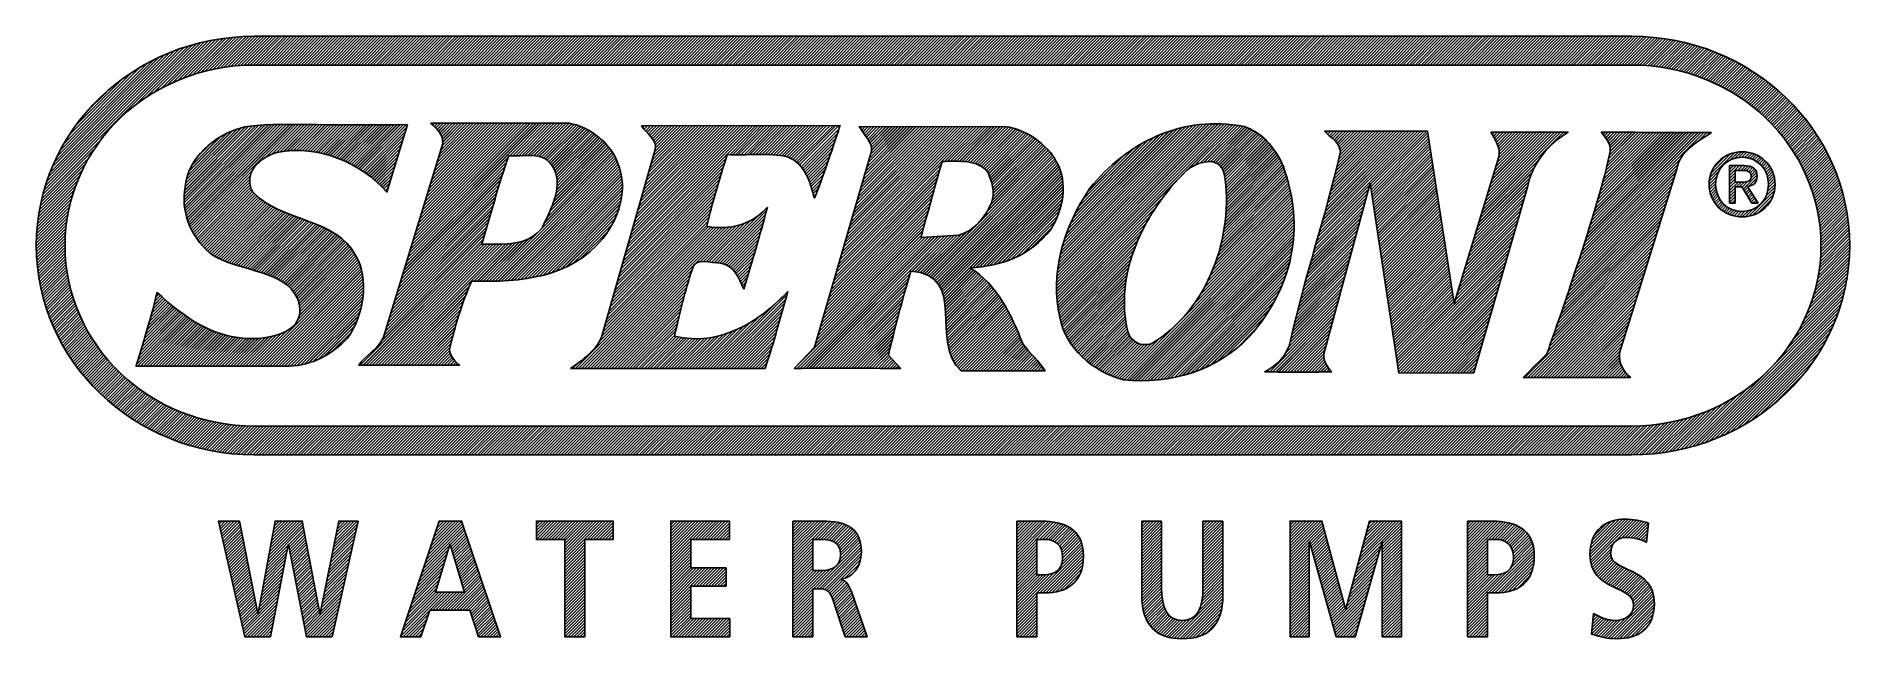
# Model space of a CAD drawing. Extents: x 597 to 1005, y 343 to 478.
import ezdxf

# ---------------------------------------------------------------- set-up
doc = ezdxf.new("R2010")
doc.units = 0
doc.layers.get('0').update_dxf_attribs({"linetype": 'CONTINUOUS'})
doc.layers.add('LAYER_1', color=7, linetype='CONTINUOUS')

msp = doc.modelspace()

# ---------------------------------------------------------------- hatches: boundary and pattern name
at = {"linetype": 'ByBlock'}
h = msp.add_hatch(dxfattribs=at)
h.set_pattern_fill('ANSI31', color=256, scale=0.15, style=0)
edge = h.paths.add_edge_path()
edge.add_spline(control_points=[(669.37, 428.9), (665.08, 437.56), (652.62, 436.31), (646.07, 443.36)], knot_values=[0, 0, 0, 0, 1, 1, 1, 1], degree=3, periodic=0)
edge.add_spline(control_points=[(646.07, 443.36), (645.32, 444.88), (645.32, 446.64), (646.07, 448.15)], knot_values=[0, 0, 0, 0, 1, 1, 1, 1], degree=3, periodic=0)
edge.add_spline(control_points=[(646.07, 448.15), (647.08, 449.91), (649.6, 451.68), (651.61, 452.18)], knot_values=[0, 0, 0, 0, 1, 1, 1, 1], degree=3, periodic=0)
edge.add_spline(control_points=[(651.61, 452.18), (661.19, 453.94), (670.57, 449.8), (676.36, 443.25)], knot_values=[0, 0, 0, 0, 1, 1, 1, 1], degree=3, periodic=0)
edge.add_line((676.36, 443.25), (681, 458.48))
edge.add_spline(control_points=[(681, 458.48), (665.02, 457.99), (647.59, 459.2), (643.42, 457.65)], knot_values=[0, 0, 0, 0, 1, 1, 1, 1], degree=3, periodic=0)
edge.add_spline(control_points=[(643.42, 457.65), (637.72, 456.13), (631.46, 450.92), (630.96, 444.37)], knot_values=[0, 0, 0, 0, 1, 1, 1, 1], degree=3, periodic=0)
edge.add_spline(control_points=[(630.96, 444.37), (629.95, 439.08), (631.97, 433.54), (636.5, 429.51)], knot_values=[0, 0, 0, 0, 1, 1, 1, 1], degree=3, periodic=0)
edge.add_spline(control_points=[(636.5, 429.51), (643.05, 424.98), (655.17, 425.94), (656.67, 417.69)], knot_values=[0, 0, 0, 0, 1, 1, 1, 1], degree=3, periodic=0)
edge.add_spline(control_points=[(656.67, 417.69), (657.12, 415.17), (655.98, 413.24), (653.63, 411.88)], knot_values=[0, 0, 0, 0, 1, 1, 1, 1], degree=3, periodic=0)
edge.add_spline(control_points=[(653.63, 411.88), (645.82, 408.35), (636.5, 411.12), (630.46, 415.91)], knot_values=[0, 0, 0, 0, 1, 1, 1, 1], degree=3, periodic=0)
edge.add_spline(control_points=[(630.46, 415.91), (628.08, 417.44), (625.72, 419.72), (624.66, 420.69)], knot_values=[0, 0, 0, 0, 1, 1, 1, 1], degree=3, periodic=0)
edge.add_spline(control_points=[(619.88, 404.07), (619.88, 404.07), (623.4, 415.15), (624.66, 420.69)], knot_values=[0, 0, 0, 0, 1, 1, 1, 1], degree=3, periodic=0)
edge.add_line((619.88, 404.07), (654.39, 404.07))
edge.add_spline(control_points=[(654.39, 404.07), (659.42, 404.32), (663.96, 406.59), (667.48, 410.37)], knot_values=[0, 0, 0, 0, 1, 1, 1, 1], degree=3, periodic=0)
edge.add_spline(control_points=[(667.48, 410.37), (671.26, 415.66), (672.39, 423.87), (669.37, 428.9)], knot_values=[0, 0, 0, 0, 1, 1, 1, 1], degree=3, periodic=0)
edge = h.paths.add_edge_path()
edge.add_spline(control_points=[(695.44, 423.21), (706.78, 422.96), (717.61, 423.97), (724.91, 432.78)], knot_values=[0, 0, 0, 0, 1, 1, 1, 1], degree=3, periodic=0)
edge.add_spline(control_points=[(724.91, 432.78), (728.94, 438.07), (730.96, 444.62), (727.68, 451.17)], knot_values=[0, 0, 0, 0, 1, 1, 1, 1], degree=3, periodic=0)
edge.add_spline(control_points=[(727.68, 451.17), (725.67, 454.95), (721.64, 457.97), (717.36, 458.73)], knot_values=[0, 0, 0, 0, 1, 1, 1, 1], degree=3, periodic=0)
edge.add_line((717.36, 458.73), (686.13, 458.73))
edge.add_spline(control_points=[(686.13, 458.73), (687.64, 457.47), (688.9, 456.46), (688.9, 454.2)], knot_values=[0, 0, 0, 0, 1, 1, 1, 1], degree=3, periodic=0)
edge.add_line((688.9, 454.2), (675.54, 410.62))
edge.add_spline(control_points=[(675.54, 410.62), (674.54, 407.85), (671.51, 406.59), (670, 404.32)], knot_values=[0, 0, 0, 0, 1, 1, 1, 1], degree=3, periodic=0)
edge.add_line((670, 404.32), (692.78, 404.31))
edge.add_spline(control_points=[(692.78, 404.31), (691.77, 404.82), (690.4, 406.59), (690.4, 407.85)], knot_values=[0, 0, 0, 0, 1, 1, 1, 1], degree=3, periodic=0)
edge.add_spline(control_points=[(690.4, 407.85), (691.66, 412.89), (693.18, 418.43), (695.44, 423.21)], knot_values=[0, 0, 0, 0, 1, 1, 1, 1], degree=3, periodic=0)
edge = h.paths.add_edge_path()
edge.add_spline(control_points=[(807.53, 426.24), (814.58, 426.49), (821.13, 429.01), (825.66, 434.8)], knot_values=[0, 0, 0, 0, 1, 1, 1, 1], degree=3, periodic=0)
edge.add_spline(control_points=[(825.66, 434.8), (828.43, 439.33), (829.69, 445.13), (826.92, 450.16)], knot_values=[0, 0, 0, 0, 1, 1, 1, 1], degree=3, periodic=0)
edge.add_spline(control_points=[(826.92, 450.16), (824.91, 453.94), (820.04, 457.45), (815.51, 457.95)], knot_values=[0, 0, 0, 0, 1, 1, 1, 1], degree=3, periodic=0)
edge.add_line((815.51, 457.95), (782.59, 457.97))
edge.add_spline(control_points=[(782.59, 457.97), (783.51, 456.28), (785.61, 454.45), (785.36, 452.43)], knot_values=[0, 0, 0, 0, 1, 1, 1, 1], degree=3, periodic=0)
edge.add_line((785.36, 452.43), (772.52, 408.35))
edge.add_line((772.52, 408.35), (767.98, 403.57))
edge.add_spline(control_points=[(767.98, 403.57), (776.9, 403.71), (783.21, 403.62), (791.91, 403.57)], knot_values=[0, 0, 0, 0, 1, 1, 1, 1], degree=3, periodic=0)
edge.add_line((791.91, 403.57), (789.14, 406.59))
edge.add_spline(control_points=[(789.14, 406.59), (790.63, 412.78), (792.1, 418.31), (794.18, 425.48)], knot_values=[0, 0, 0, 0, 1, 1, 1, 1], degree=3, periodic=0)
edge.add_spline(control_points=[(794.18, 425.48), (807.28, 424.47), (798.21, 409.36), (805.51, 403.06)], knot_values=[0, 0, 0, 0, 1, 1, 1, 1], degree=3, periodic=0)
edge.add_line((805.51, 403.06), (824.4, 403.06))
edge.add_spline(control_points=[(824.4, 403.06), (823.15, 405.08), (820.88, 407.09), (819.37, 409.11)], knot_values=[0, 0, 0, 0, 1, 1, 1, 1], degree=3, periodic=0)
edge.add_spline(control_points=[(819.37, 409.11), (816.85, 415.66), (813.57, 422.46), (807.53, 426.24)], knot_values=[0, 0, 0, 0, 1, 1, 1, 1], degree=3, periodic=0)
edge = h.paths.add_edge_path()
edge.add_spline(control_points=[(870.25, 410.62), (881.08, 422.71), (882.81, 437.09), (877.51, 450.12)], knot_values=[0, 0, 0, 0, 1, 1, 1, 1], degree=3, periodic=0)
edge.add_spline(control_points=[(877.51, 450.12), (875.34, 454.29), (872.76, 456.71), (869.24, 457.97)], knot_values=[0, 0, 0, 0, 1, 1, 1, 1], degree=3, periodic=0)
edge.add_spline(control_points=[(869.24, 457.97), (855.39, 460.74), (842.79, 454.45), (834.48, 444.12)], knot_values=[0, 0, 0, 0, 1, 1, 1, 1], degree=3, periodic=0)
edge.add_spline(control_points=[(834.48, 444.12), (828.43, 435.3), (825.41, 424.47), (827.68, 415.15)], knot_values=[0, 0, 0, 0, 1, 1, 1, 1], degree=3, periodic=0)
edge.add_spline(control_points=[(827.68, 415.15), (828.94, 408.1), (835.24, 402.81), (842.04, 401.05)], knot_values=[0, 0, 0, 0, 1, 1, 1, 1], degree=3, periodic=0)
edge.add_spline(control_points=[(842.04, 401.05), (852.61, 399.79), (863.19, 403.31), (870.25, 410.62)], knot_values=[0, 0, 0, 0, 1, 1, 1, 1], degree=3, periodic=0)
edge = h.paths.add_edge_path()
edge.add_line((887.12, 406.84), (897.48, 445.29))
edge.add_line((897.48, 445.29), (903.99, 402.54))
edge.add_line((903.99, 402.54), (920.87, 402.56))
edge.add_line((920.87, 402.56), (932.96, 444.62))
edge.add_spline(control_points=[(932.96, 444.62), (933.88, 449.21), (937.1, 453.38), (940.9, 455.99)], knot_values=[0.088556, 0.088556, 0.088556, 0.088556, 1, 1, 1, 1], degree=3, periodic=0)
edge.add_line((940.9, 455.99), (941.62, 456.71))
edge.add_line((941.62, 456.71), (924.65, 456.71))
edge.add_spline(control_points=[(924.65, 456.71), (925.66, 455.2), (926.92, 452.94), (926.42, 451.17)], knot_values=[0, 0, 0, 0, 1, 1, 1, 1], degree=3, periodic=0)
edge.add_line((926.42, 451.17), (916.44, 418.21))
edge.add_line((916.44, 418.21), (916.44, 418.21))
edge.add_line((916.44, 418.21), (910.43, 456.96))
edge.add_line((910.43, 456.96), (887.25, 456.94))
edge.add_spline(control_points=[(887.25, 456.94), (888.03, 455.92), (891.65, 453.94), (890.65, 451.43)], knot_values=[0, 0, 0, 0, 1, 1, 1, 1], degree=3, periodic=0)
edge.add_spline(control_points=[(890.65, 451.43), (887.37, 437.57), (882.84, 424.22), (879.56, 409.86)], knot_values=[0, 0, 0, 0, 1, 1, 1, 1], degree=3, periodic=0)
edge.add_spline(control_points=[(879.56, 409.86), (879.06, 406.59), (876.29, 404.07), (873.77, 402.81)], knot_values=[0, 0, 0, 0, 1, 1, 1, 1], degree=3, periodic=0)
edge.add_spline(control_points=[(873.77, 402.81), (879.31, 402.73), (883.34, 402.73), (888.89, 402.81)], knot_values=[0, 0, 0, 0, 1, 1, 1, 1], degree=3, periodic=0)
edge.add_spline(control_points=[(888.89, 402.81), (887.88, 403.82), (886.87, 405.33), (887.12, 406.84)], knot_values=[0, 0, 0, 0, 1, 1, 1, 1], degree=3, periodic=0)
edge = h.paths.add_edge_path()
edge.add_line((953.6, 407.06), (966.52, 448.38))
edge.add_spline(control_points=[(966.52, 448.38), (967.02, 452.41), (971.35, 454.68), (974.33, 456.69)], knot_values=[0.000011, 0.000011, 0.000011, 0.000011, 1, 1, 1, 1], degree=3, periodic=0)
edge.add_spline(control_points=[(974.33, 456.69), (965.88, 456.63), (957.57, 456.71), (949.51, 456.71)], knot_values=[0, 0, 0, 0, 0.999996, 0.999996, 0.999996, 0.999996], degree=3, periodic=0)
edge.add_spline(control_points=[(949.51, 456.71), (950.45, 455.37), (952.11, 453.94), (951.35, 451.68)], knot_values=[0, 0, 0, 0, 1, 1, 1, 1], degree=3, periodic=0)
edge.add_spline(control_points=[(937.25, 406.84), (937.25, 406.84), (948.83, 439.08), (951.35, 451.68)], knot_values=[0, 0, 0, 0, 1, 1, 1, 1], degree=3, periodic=0)
edge.add_spline(control_points=[(931.96, 401.55), (933.84, 403.5), (935.73, 405.33), (937.25, 406.84)], knot_values=[0, 0, 0, 0, 1, 1, 1, 1], degree=3, periodic=0)
edge.add_line((931.96, 401.55), (956.02, 401.52))
edge.add_line((956.02, 401.52), (956.07, 401.56))
edge.add_spline(control_points=[(956.07, 401.56), (954.34, 403.06), (953.35, 404.81), (953.6, 407.06)], knot_values=[0, 0, 0, 0, 0.990056, 0.990056, 0.990056, 0.990056], degree=3, periodic=0)
edge = h.paths.add_edge_path(flags=16)
edge.add_spline(control_points=[(697.71, 431.53), (699.77, 438.52), (701.49, 445.13), (703.75, 451.42)], knot_values=[0, 0, 0, 0, 1, 1, 1, 1], degree=3, periodic=0)
edge.add_spline(control_points=[(703.75, 451.42), (707.03, 451.17), (711.31, 452.43), (713.33, 449.41)], knot_values=[0, 0, 0, 0, 1, 1, 1, 1], degree=3, periodic=0)
edge.add_spline(control_points=[(713.33, 449.41), (716.6, 444.88), (713.07, 439.33), (711.31, 435.3)], knot_values=[0, 0, 0, 0, 1, 1, 1, 1], degree=3, periodic=0)
edge.add_spline(control_points=[(711.31, 435.3), (708.04, 431.02), (702.75, 431.53), (697.71, 431.53)], knot_values=[0, 0, 0, 0, 1, 1, 1, 1], degree=3, periodic=0)
edge = h.paths.add_edge_path(flags=16)
edge.add_spline(control_points=[(796.45, 433.04), (798.41, 440.07), (799.18, 443.01), (801.23, 450.16)], knot_values=[0, 0, 0, 0, 1, 1, 1, 1], degree=3, periodic=0)
edge.add_spline(control_points=[(801.23, 450.16), (805.01, 450.16), (809.29, 450.67), (811.56, 447.65)], knot_values=[0, 0, 0, 0, 1, 1, 1, 1], degree=3, periodic=0)
edge.add_spline(control_points=[(811.56, 447.65), (812.31, 445.88), (813.32, 443.11), (812.31, 440.84)], knot_values=[0, 0, 0, 0, 1, 1, 1, 1], degree=3, periodic=0)
edge.add_spline(control_points=[(812.31, 440.84), (811.05, 437.57), (808.28, 434.55), (805.01, 433.54)], knot_values=[0, 0, 0, 0, 1, 1, 1, 1], degree=3, periodic=0)
edge.add_line((805.01, 433.54), (796.45, 433.04))
edge = h.paths.add_edge_path(flags=16)
edge.add_spline(control_points=[(843.05, 411.63), (839.77, 424.73), (846.58, 438.71), (856.15, 448.03)], knot_values=[0, 0, 0, 0, 1, 1, 1, 1], degree=3, periodic=0)
edge.add_spline(control_points=[(856.15, 448.03), (858.34, 450.08), (863.7, 451.68), (864.7, 447.39)], knot_values=[0, 0, 0, 0, 1, 1, 1, 1], degree=3, periodic=0)
edge.add_spline(control_points=[(864.7, 447.39), (866.97, 433.54), (861.09, 416.67), (848.25, 409.12)], knot_values=[0, 0, 0, 0, 1, 1, 1, 1], degree=3, periodic=0)
edge.add_spline(control_points=[(848.25, 409.12), (845.99, 408.42), (843.8, 409.61), (843.05, 411.63)], knot_values=[0, 0, 0, 0, 1, 1, 1, 1], degree=3, periodic=0)
h = msp.add_hatch(dxfattribs=at)
h.set_pattern_fill('ANSI31', color=256, scale=0.15, style=0)
h.paths.add_polyline_path([(650.18, 343.23), (654.15, 364.01), (654.21, 364.01), (658.25, 343.23), (664.01, 343.23), (669.84, 369.23), (665.55, 369.23), (665.47, 369.14), (661.29, 348.44), (661.23, 348.44), (657.29, 369.23), (651.2, 369.23), (647.39, 348.44), (647.32, 348.44), (643.16, 369.23), (638.61, 369.23), (638.48, 369.09), (644.38, 343.23)])
h.paths.add_polyline_path([(701.91, 343.23), (693.13, 369.23), (688.07, 369.23), (679.36, 343.23), (684, 343.23), (685.96, 349.19), (695.02, 349.19), (696.95, 343.23)])
h.paths.add_polyline_path([(720.86, 343.23), (720.86, 365.13), (727.26, 365.13), (727.26, 369.23), (709.97, 369.23), (709.97, 365.13), (716.37, 365.13), (716.37, 343.23)])
h.paths.add_polyline_path([(752.65, 354.62), (752.65, 358.72), (744.67, 358.72), (744.67, 365.13), (753.38, 365.13), (753.38, 369.23), (740.18, 369.23), (740.18, 343.23), (753.45, 343.23), (753.45, 347.32), (744.67, 347.32), (744.67, 354.62)])
edge = h.paths.add_edge_path()
edge.add_spline(control_points=[(824.4, 353.1), (829.2, 353.1), (833.02, 355.29), (833.02, 361.37)], knot_values=[0, 0, 0, 0, 1, 1, 1, 1], degree=3, periodic=0)
edge.add_spline(control_points=[(833.02, 361.37), (833.02, 367.59), (828.56, 369.23), (823.69, 369.23)], knot_values=[0, 0, 0, 0, 1, 1, 1, 1], degree=3, periodic=0)
edge.add_line((823.69, 369.23), (818.22, 369.23))
edge.add_line((818.22, 369.23), (818.02, 369.03))
edge.add_line((818.02, 369.03), (818.02, 343.23))
edge.add_line((818.02, 343.23), (822.51, 343.23))
edge.add_line((822.51, 343.23), (822.51, 353.1))
edge.add_line((822.51, 353.1), (824.4, 353.1))
edge = h.paths.add_edge_path()
edge.add_spline(control_points=[(855.26, 346.88), (851.83, 346.88), (850.61, 349.78), (850.61, 354.21)], knot_values=[0, 0, 0, 0, 1, 1, 1, 1], degree=3, periodic=0)
edge.add_line((850.61, 354.21), (850.61, 369.23))
edge.add_line((850.61, 369.23), (846.13, 369.23))
edge.add_line((846.13, 369.23), (846.13, 352.61))
edge.add_spline(control_points=[(846.13, 352.61), (846.13, 345.65), (849.53, 342.78), (855.26, 342.78)], knot_values=[0, 0, 0, 0, 1, 1, 1, 1], degree=3, periodic=0)
edge.add_spline(control_points=[(855.26, 342.78), (860.99, 342.78), (864.39, 345.65), (864.39, 352.61)], knot_values=[0, 0, 0, 0, 1, 1, 1, 1], degree=3, periodic=0)
edge.add_line((864.39, 352.61), (864.39, 369.23))
edge.add_line((864.39, 369.23), (859.9, 369.23))
edge.add_line((859.9, 369.23), (859.9, 354.21))
edge.add_spline(control_points=[(859.9, 354.21), (859.9, 349.78), (858.69, 346.88), (855.26, 346.88)], knot_values=[0, 0, 0, 0, 1, 1, 1, 1], degree=3, periodic=0)
h.paths.add_polyline_path([(883.79, 343.23), (883.79, 364.61), (883.85, 364.68), (889.87, 343.23), (894.17, 343.23), (900.19, 364.68), (900.25, 364.68), (900.25, 343.23), (904.47, 343.23), (904.54, 343.3), (904.54, 369.23), (897.37, 369.23), (892.05, 349.52), (891.99, 349.52), (886.67, 369.23), (879.49, 369.23), (879.49, 343.23), (879.49, 343.23)])
edge = h.paths.add_edge_path()
edge.add_spline(control_points=[(925.81, 353.1), (930.62, 353.1), (934.43, 355.29), (934.43, 361.37)], knot_values=[0, 0, 0, 0, 1, 1, 1, 1], degree=3, periodic=0)
edge.add_spline(control_points=[(934.43, 361.37), (934.43, 367.59), (929.97, 369.23), (925.1, 369.23)], knot_values=[0, 0, 0, 0, 1, 1, 1, 1], degree=3, periodic=0)
edge.add_line((925.1, 369.23), (919.43, 369.23))
edge.add_line((919.43, 369.23), (919.43, 343.23))
edge.add_line((919.43, 343.23), (923.92, 343.23))
edge.add_line((923.92, 343.23), (923.92, 353.1))
edge.add_line((923.92, 353.1), (925.81, 353.1))
edge = h.paths.add_edge_path()
edge.add_spline(control_points=[(961.44, 350.64), (961.44, 359.36), (951.64, 357.46), (951.64, 361.96)], knot_values=[0, 0, 0, 0, 1, 1, 1, 1], degree=3, periodic=0)
edge.add_spline(control_points=[(951.64, 361.96), (951.64, 364.79), (953.63, 365.58), (955.16, 365.58)], knot_values=[0, 0, 0, 0, 1, 1, 1, 1], degree=3, periodic=0)
edge.add_spline(control_points=[(955.16, 365.58), (956.73, 365.58), (958.3, 365.17), (959.71, 364.46)], knot_values=[0, 0, 0, 0, 1, 1, 1, 1], degree=3, periodic=0)
edge.add_line((959.71, 364.46), (960.13, 368.74))
edge.add_spline(control_points=[(960.13, 368.74), (958.49, 369.38), (956.7, 369.67), (954.78, 369.67)], knot_values=[0, 0, 0, 0, 1, 1, 1, 1], degree=3, periodic=0)
edge.add_spline(control_points=[(954.78, 369.67), (950.84, 369.67), (946.96, 367.55), (946.96, 361.74)], knot_values=[0, 0, 0, 0, 1, 1, 1, 1], degree=3, periodic=0)
edge.add_spline(control_points=[(946.96, 361.74), (946.96, 353.13), (956.76, 355.18), (956.76, 350.23)], knot_values=[0, 0, 0, 0, 1, 1, 1, 1], degree=3, periodic=0)
edge.add_spline(control_points=[(956.76, 350.23), (956.76, 347.88), (954.49, 346.88), (952.79, 346.88)], knot_values=[0, 0, 0, 0, 1, 1, 1, 1], degree=3, periodic=0)
edge.add_spline(control_points=[(952.79, 346.88), (951.07, 346.88), (949.34, 347.48), (947.83, 348.42)], knot_values=[0, 0, 0, 0, 0.979254, 0.979254, 0.979254, 0.979254], degree=3, periodic=0)
edge.add_line((947.83, 348.42), (947.72, 348.31))
edge.add_line((947.72, 348.31), (947.31, 343.78))
edge.add_spline(control_points=[(947.31, 343.78), (949.52, 343.15), (950.61, 342.78), (953.05, 342.78)], knot_values=[0, 0, 0, 0, 1, 1, 1, 1], degree=3, periodic=0)
edge.add_spline(control_points=[(953.05, 342.78), (957.57, 342.78), (961.44, 344.94), (961.44, 350.64)], knot_values=[0, 0, 0, 0, 1, 1, 1, 1], degree=3, periodic=0)
h.paths.add_polyline_path([(687.24, 353.28), (690.47, 364.01), (690.54, 364.01), (693.77, 353.28)], flags=16)
edge = h.paths.add_edge_path(flags=16)
edge.add_line((822.51, 357.19), (822.51, 365.13))
edge.add_line((822.51, 365.13), (824.08, 365.13))
edge.add_spline(control_points=[(824.08, 365.13), (826.38, 365.13), (828.34, 364.09), (828.34, 361.07)], knot_values=[0, 0, 0, 0, 1, 1, 1, 1], degree=3, periodic=0)
edge.add_spline(control_points=[(828.34, 361.07), (828.34, 358.05), (826.32, 357.19), (824.08, 357.19)], knot_values=[0, 0, 0, 0, 1, 1, 1, 1], degree=3, periodic=0)
edge.add_line((824.08, 357.19), (822.51, 357.19))
edge = h.paths.add_edge_path(flags=16)
edge.add_line((923.92, 357.19), (923.92, 365.13))
edge.add_line((923.92, 365.13), (925.49, 365.13))
edge.add_spline(control_points=[(925.49, 365.13), (927.8, 365.13), (929.75, 364.09), (929.75, 361.07)], knot_values=[0, 0, 0, 0, 1, 1, 1, 1], degree=3, periodic=0)
edge.add_spline(control_points=[(929.75, 361.07), (929.75, 358.05), (927.73, 357.19), (925.49, 357.19)], knot_values=[0, 0, 0, 0, 1, 1, 1, 1], degree=3, periodic=0)
edge.add_line((925.49, 357.19), (923.92, 357.19))
h = msp.add_hatch(dxfattribs=at)
h.set_pattern_fill('ANSI31', color=256, scale=0.15, style=0)
edge = h.paths.add_edge_path()
edge.add_line((772.17, 343.38), (772.17, 354.03))
edge.add_line((772.17, 354.03), (773.61, 354.03))
edge.add_spline(control_points=[(773.61, 354.03), (775.5, 354.03), (776.07, 353.28), (776.71, 351.35)], knot_values=[0, 0, 0, 0, 1, 1, 1, 1], degree=3, periodic=0)
edge.add_line((776.71, 351.35), (779.4, 343.23))
edge.add_line((779.4, 343.23), (784.4, 343.23))
edge.add_line((784.4, 343.23), (780.82, 353.4))
edge.add_spline(control_points=[(780.82, 353.4), (780.37, 354.55), (779.66, 355.97), (778.45, 356.08)], knot_values=[0, 0, 0, 0, 1, 1, 1, 1], degree=3, periodic=0)
edge.add_line((778.45, 356.08), (778.45, 356.15))
edge.add_spline(control_points=[(778.45, 356.15), (781.3, 356.6), (783.06, 359.13), (783.06, 362.19)], knot_values=[0, 0, 0, 0, 1, 1, 1, 1], degree=3, periodic=0)
edge.add_spline(control_points=[(783.06, 362.19), (783.06, 369.41), (777.32, 369.23), (772.52, 369.23)], knot_values=[0, 0, 0, 0, 1, 1, 1, 1], degree=3, periodic=0)
edge.add_line((772.52, 369.23), (767.68, 369.23))
edge.add_line((767.68, 369.23), (767.68, 343.23))
edge.add_line((767.68, 343.23), (772.01, 343.23))
edge.add_line((772.01, 343.23), (772.17, 343.38))
edge = h.paths.add_edge_path(flags=16)
edge.add_line((772.17, 358.13), (772.17, 365.13))
edge.add_line((772.17, 365.13), (773.64, 365.13))
edge.add_spline(control_points=[(773.64, 365.13), (775.88, 365.13), (778.38, 364.87), (778.38, 361.74)], knot_values=[0, 0, 0, 0, 1, 1, 1, 1], degree=3, periodic=0)
edge.add_spline(control_points=[(778.38, 361.74), (778.38, 358.5), (775.85, 358.13), (773.64, 358.13)], knot_values=[0, 0, 0, 0, 1, 1, 1, 1], degree=3, periodic=0)
edge.add_line((773.64, 358.13), (772.17, 358.13))

# ---------------------------------------------------------------- linework, layer by layer
for p, q in [((626.86, 467.23), (637.03, 477.41)), ((628.11, 467.82), (637.82, 477.52)), ((629.37, 468.4), (638.61, 477.64)), ((630.48, 468.84), (639.4, 477.75)), ((631.52, 469.2), (640.19, 477.87)), ((632.56, 469.57), (640.98, 477.98)), ((633.6, 469.93), (641.74, 478.07)), ((634.51, 470.17), (642.44, 478.1)), ((635.41, 470.4), (643.15, 478.14)), ((636.3, 470.62), (643.86, 478.17)), ((637.2, 470.84), (644.57, 478.21)), ((638.06, 471.03), (645.27, 478.24)), ((638.85, 471.14), (645.98, 478.28)), ((639.64, 471.26), (646.68, 478.3)), ((640.43, 471.37), (647.35, 478.3)), ((641.22, 471.49), (648.03, 478.3)), ((642.01, 471.6), (648.7, 478.3)), ((642.72, 471.65), (649.37, 478.3)), ((643.43, 471.68), (650.05, 478.3)), ((644.14, 471.72), (650.72, 478.3)), ((644.85, 471.75), (651.4, 478.3)), ((645.55, 471.79), (652.07, 478.3)), ((646.26, 471.82), (652.74, 478.3)), ((646.95, 471.83), (653.42, 478.3)), ((647.62, 471.83), (654.09, 478.3)), ((648.29, 471.83), (654.76, 478.3)), ((648.97, 471.83), (655.44, 478.3)), ((649.64, 471.83), (656.11, 478.3)), ((650.31, 471.83), (656.78, 478.3)), ((650.99, 471.83), (657.46, 478.3)), ((651.66, 471.83), (658.13, 478.3)), ((652.33, 471.83), (658.8, 478.3)), ((653.01, 471.83), (659.48, 478.3)), ((653.68, 471.83), (660.15, 478.3)), ((654.36, 471.83), (660.82, 478.3)), ((655.03, 471.83), (661.5, 478.3)), ((655.7, 471.83), (662.17, 478.3)), ((656.38, 471.83), (662.85, 478.3)), ((657.05, 471.83), (663.52, 478.3)), ((657.72, 471.83), (664.19, 478.3)), ((658.4, 471.83), (664.87, 478.3)), ((659.07, 471.83), (665.54, 478.3)), ((659.74, 471.83), (666.21, 478.3)), ((660.42, 471.83), (666.89, 478.3)), ((661.09, 471.83), (667.56, 478.3)), ((661.76, 471.83), (668.23, 478.3)), ((662.44, 471.83), (668.91, 478.3)), ((663.11, 471.83), (669.58, 478.3)), ((663.78, 471.83), (670.25, 478.3)), ((664.46, 471.83), (670.93, 478.3)), ((665.13, 471.83), (671.6, 478.3)), ((665.8, 471.83), (672.27, 478.3)), ((666.48, 471.83), (672.95, 478.3)), ((667.15, 471.83), (673.62, 478.3)), ((667.83, 471.83), (674.3, 478.3)), ((668.5, 471.83), (674.97, 478.3)), ((669.17, 471.83), (675.64, 478.3)), ((669.85, 471.83), (676.32, 478.3)), ((670.52, 471.83), (676.99, 478.3)), ((671.19, 471.83), (677.66, 478.3)), ((671.87, 471.83), (678.34, 478.3)), ((672.54, 471.83), (679.01, 478.3)), ((673.21, 471.83), (679.68, 478.3)), ((673.89, 471.83), (680.36, 478.3)), ((674.56, 471.83), (681.03, 478.3)), ((675.23, 471.83), (681.7, 478.3)), ((675.91, 471.83), (682.38, 478.3)), ((676.58, 471.83), (683.05, 478.3)), ((677.25, 471.83), (683.72, 478.3)), ((677.93, 471.83), (684.4, 478.3)), ((678.6, 471.83), (685.07, 478.3)), ((679.28, 471.83), (685.74, 478.3)), ((679.95, 471.83), (686.42, 478.3)), ((680.62, 471.83), (687.09, 478.3)), ((681.3, 471.83), (687.77, 478.3)), ((681.97, 471.83), (688.44, 478.3)), ((682.64, 471.83), (689.11, 478.3)), ((683.32, 471.83), (689.79, 478.3)), ((683.99, 471.83), (690.46, 478.3)), ((684.66, 471.83), (691.13, 478.3)), ((685.34, 471.83), (691.81, 478.3)), ((686.01, 471.83), (692.48, 478.3)), ((686.68, 471.83), (693.15, 478.3)), ((687.36, 471.83), (693.83, 478.3)), ((688.03, 471.83), (694.5, 478.3)), ((688.7, 471.83), (695.17, 478.3)), ((689.38, 471.83), (695.85, 478.3)), ((690.05, 471.83), (696.52, 478.3)), ((690.73, 471.83), (697.19, 478.3)), ((691.4, 471.83), (697.87, 478.3)), ((692.07, 471.83), (698.54, 478.3)), ((692.75, 471.83), (699.22, 478.3)), ((693.42, 471.83), (699.89, 478.3)), ((694.09, 471.83), (700.56, 478.3)), ((694.77, 471.83), (701.24, 478.3)), ((695.44, 471.83), (701.91, 478.3)), ((696.11, 471.83), (702.58, 478.3)), ((696.79, 471.83), (703.26, 478.3)), ((697.46, 471.83), (703.93, 478.3)), ((698.13, 471.83), (704.6, 478.3)), ((698.81, 471.83), (705.28, 478.3)), ((699.48, 471.83), (705.95, 478.3)), ((700.15, 471.83), (706.62, 478.3)), ((700.83, 471.83), (707.3, 478.3)), ((701.5, 471.83), (707.97, 478.3)), ((702.17, 471.83), (708.64, 478.3)), ((702.85, 471.83), (709.32, 478.3)), ((703.52, 471.83), (709.99, 478.3)), ((704.2, 471.83), (710.67, 478.3)), ((704.87, 471.83), (711.34, 478.3)), ((705.54, 471.83), (712.01, 478.3)), ((706.22, 471.83), (712.69, 478.3)), ((706.89, 471.83), (713.36, 478.3)), ((707.56, 471.83), (714.03, 478.3)), ((708.24, 471.83), (714.71, 478.3)), ((708.91, 471.83), (715.38, 478.3)), ((709.58, 471.83), (716.05, 478.3)), ((710.26, 471.83), (716.73, 478.3)), ((710.93, 471.83), (717.4, 478.3)), ((711.6, 471.83), (718.07, 478.3)), ((712.28, 471.83), (718.75, 478.3)), ((712.95, 471.83), (719.42, 478.3)), ((713.62, 471.83), (720.09, 478.3)), ((714.3, 471.83), (720.77, 478.3)), ((714.97, 471.83), (721.44, 478.3)), ((715.65, 471.83), (722.11, 478.3)), ((716.32, 471.83), (722.79, 478.3)), ((716.99, 471.83), (723.46, 478.3)), ((717.67, 471.83), (724.14, 478.3)), ((718.34, 471.83), (724.81, 478.3)), ((719.01, 471.83), (725.48, 478.3)), ((719.69, 471.83), (726.16, 478.3)), ((720.36, 471.83), (726.83, 478.3)), ((721.03, 471.83), (727.5, 478.3)), ((721.71, 471.83), (728.18, 478.3)), ((722.38, 471.83), (728.85, 478.3)), ((723.05, 471.83), (729.52, 478.3)), ((723.73, 471.83), (730.2, 478.3)), ((724.4, 471.83), (730.87, 478.3)), ((725.07, 471.83), (731.54, 478.3)), ((725.75, 471.83), (732.22, 478.3)), ((726.42, 471.83), (732.89, 478.3)), ((727.1, 471.83), (733.56, 478.3)), ((727.77, 471.83), (734.24, 478.3)), ((728.44, 471.83), (734.91, 478.3)), ((729.12, 471.83), (735.59, 478.3)), ((729.79, 471.83), (736.26, 478.3)), ((730.46, 471.83), (736.93, 478.3)), ((731.14, 471.83), (737.61, 478.3)), ((731.81, 471.83), (738.28, 478.3)), ((732.48, 471.83), (738.95, 478.3)), ((733.16, 471.83), (739.63, 478.3)), ((733.83, 471.83), (740.3, 478.3)), ((734.5, 471.83), (740.97, 478.3)), ((735.18, 471.83), (741.65, 478.3)), ((735.85, 471.83), (742.32, 478.3)), ((736.52, 471.83), (742.99, 478.3)), ((737.2, 471.83), (743.67, 478.3)), ((737.87, 471.83), (744.34, 478.3)), ((738.54, 471.83), (745.01, 478.3)), ((739.22, 471.83), (745.69, 478.3)), ((739.89, 471.83), (746.36, 478.3)), ((740.57, 471.83), (747.04, 478.3)), ((741.24, 471.83), (747.71, 478.3)), ((741.91, 471.83), (748.38, 478.3)), ((742.59, 471.83), (749.06, 478.3)), ((743.26, 471.83), (749.73, 478.3)), ((743.93, 471.83), (750.4, 478.3)), ((744.61, 471.83), (751.08, 478.3)), ((745.28, 471.83), (751.75, 478.3)), ((745.95, 471.83), (752.42, 478.3)), ((746.63, 471.83), (753.1, 478.3)), ((747.3, 471.83), (753.77, 478.3)), ((747.97, 471.83), (754.44, 478.3)), ((748.65, 471.83), (755.12, 478.3)), ((749.32, 471.83), (755.79, 478.3)), ((749.99, 471.83), (756.46, 478.3)), ((750.67, 471.83), (757.14, 478.3)), ((751.34, 471.83), (757.81, 478.3)), ((752.02, 471.83), (758.49, 478.3)), ((752.69, 471.83), (759.16, 478.3)), ((753.36, 471.83), (759.83, 478.3)), ((754.04, 471.83), (760.51, 478.3)), ((754.71, 471.83), (761.18, 478.3)), ((755.38, 471.83), (761.85, 478.3)), ((756.06, 471.83), (762.53, 478.3)), ((756.73, 471.83), (763.2, 478.3)), ((757.4, 471.83), (763.87, 478.3)), ((758.08, 471.83), (764.55, 478.3)), ((758.75, 471.83), (765.22, 478.3)), ((759.42, 471.83), (765.89, 478.3)), ((760.1, 471.83), (766.57, 478.3)), ((760.77, 471.83), (767.24, 478.3)), ((761.44, 471.83), (767.91, 478.3)), ((762.12, 471.83), (768.59, 478.3)), ((762.79, 471.83), (769.26, 478.3)), ((763.47, 471.83), (769.93, 478.3)), ((764.14, 471.83), (770.61, 478.3)), ((764.81, 471.83), (771.28, 478.3)), ((765.49, 471.83), (771.96, 478.3)), ((766.16, 471.83), (772.63, 478.3)), ((766.83, 471.83), (773.3, 478.3)), ((767.51, 471.83), (773.98, 478.3)), ((768.18, 471.83), (774.65, 478.3)), ((768.85, 471.83), (775.32, 478.3)), ((769.53, 471.83), (776, 478.3)), ((770.2, 471.83), (776.67, 478.3)), ((770.87, 471.83), (777.34, 478.3)), ((771.55, 471.83), (778.02, 478.3)), ((772.22, 471.83), (778.69, 478.3)), ((772.89, 471.83), (779.36, 478.3)), ((773.57, 471.83), (780.04, 478.3)), ((774.24, 471.83), (780.71, 478.3)), ((774.91, 471.83), (781.38, 478.3)), ((775.59, 471.83), (782.06, 478.3)), ((776.26, 471.83), (782.73, 478.3)), ((776.94, 471.83), (783.41, 478.3)), ((777.61, 471.83), (784.08, 478.3)), ((778.28, 471.83), (784.75, 478.3)), ((778.96, 471.83), (785.43, 478.3)), ((779.63, 471.83), (786.1, 478.3)), ((780.3, 471.83), (786.77, 478.3)), ((780.98, 471.83), (787.45, 478.3)), ((781.65, 471.83), (788.12, 478.3)), ((782.32, 471.83), (788.79, 478.3)), ((783, 471.83), (789.47, 478.3)), ((783.67, 471.83), (790.14, 478.3)), ((784.34, 471.83), (790.81, 478.3)), ((785.02, 471.83), (791.49, 478.3)), ((785.69, 471.83), (792.16, 478.3)), ((786.36, 471.83), (792.83, 478.3)), ((787.04, 471.83), (793.51, 478.3)), ((787.71, 471.83), (794.18, 478.3)), ((788.39, 471.83), (794.86, 478.3)), ((789.06, 471.83), (795.53, 478.3)), ((789.73, 471.83), (796.2, 478.3)), ((790.41, 471.83), (796.88, 478.3)), ((791.08, 471.83), (797.55, 478.3)), ((791.75, 471.83), (798.22, 478.3)), ((792.43, 471.83), (798.9, 478.3)), ((793.1, 471.83), (799.57, 478.3)), ((793.77, 471.83), (800.24, 478.3)), ((794.45, 471.83), (800.92, 478.3)), ((795.12, 471.83), (801.59, 478.3)), ((795.79, 471.83), (802.26, 478.3)), ((796.47, 471.83), (802.94, 478.3)), ((797.14, 471.83), (803.61, 478.3)), ((797.81, 471.83), (804.28, 478.3)), ((798.49, 471.83), (804.96, 478.3)), ((799.16, 471.83), (805.63, 478.3)), ((799.84, 471.83), (806.3, 478.3)), ((800.51, 471.83), (806.98, 478.3)), ((801.18, 471.83), (807.65, 478.3)), ((801.86, 471.83), (808.33, 478.3)), ((802.53, 471.83), (809, 478.3)), ((803.2, 471.83), (809.67, 478.3)), ((803.88, 471.83), (810.35, 478.3)), ((804.55, 471.83), (811.02, 478.3)), ((805.22, 471.83), (811.69, 478.3)), ((805.9, 471.83), (812.37, 478.3)), ((806.57, 471.83), (813.04, 478.3)), ((807.24, 471.83), (813.71, 478.3)), ((807.92, 471.83), (814.39, 478.3)), ((808.59, 471.83), (815.06, 478.3)), ((809.26, 471.83), (815.73, 478.3)), ((809.94, 471.83), (816.41, 478.3)), ((810.61, 471.83), (817.08, 478.3)), ((811.28, 471.83), (817.75, 478.3)), ((811.96, 471.83), (818.43, 478.3)), ((812.63, 471.83), (819.1, 478.3)), ((813.31, 471.83), (819.78, 478.3)), ((813.98, 471.83), (820.45, 478.3)), ((814.65, 471.83), (821.12, 478.3)), ((815.33, 471.83), (821.8, 478.3)), ((816, 471.83), (822.47, 478.3)), ((816.67, 471.83), (823.14, 478.3)), ((817.35, 471.83), (823.82, 478.3)), ((818.02, 471.83), (824.49, 478.3)), ((818.69, 471.83), (825.16, 478.3)), ((819.37, 471.83), (825.84, 478.3)), ((820.04, 471.83), (826.51, 478.3)), ((820.71, 471.83), (827.18, 478.3)), ((821.39, 471.83), (827.86, 478.3)), ((822.06, 471.83), (828.53, 478.3)), ((822.73, 471.83), (829.2, 478.3)), ((823.41, 471.83), (829.88, 478.3)), ((824.08, 471.83), (830.55, 478.3)), ((824.76, 471.83), (831.23, 478.3)), ((825.43, 471.83), (831.9, 478.3)), ((826.1, 471.83), (832.57, 478.3)), ((826.78, 471.83), (833.25, 478.3)), ((827.45, 471.83), (833.92, 478.3)), ((828.12, 471.83), (834.59, 478.3)), ((828.8, 471.83), (835.27, 478.3)), ((829.47, 471.83), (835.94, 478.3)), ((830.14, 471.83), (836.61, 478.3)), ((830.82, 471.83), (837.29, 478.3)), ((831.49, 471.83), (837.96, 478.3)), ((832.16, 471.83), (838.63, 478.3)), ((832.84, 471.83), (839.31, 478.3)), ((833.51, 471.83), (839.98, 478.3)), ((834.18, 471.83), (840.65, 478.3)), ((834.86, 471.83), (841.33, 478.3)), ((835.53, 471.83), (842, 478.3)), ((836.21, 471.83), (842.67, 478.3)), ((836.88, 471.83), (843.35, 478.3)), ((837.55, 471.83), (844.02, 478.3)), ((838.23, 471.83), (844.7, 478.3)), ((838.9, 471.83), (845.37, 478.3)), ((839.57, 471.83), (846.04, 478.3)), ((840.25, 471.83), (846.72, 478.3)), ((840.92, 471.83), (847.39, 478.3)), ((841.59, 471.83), (848.06, 478.3)), ((842.27, 471.83), (848.74, 478.3)), ((842.94, 471.83), (849.41, 478.3)), ((843.61, 471.83), (850.08, 478.3)), ((844.29, 471.83), (850.76, 478.3)), ((844.96, 471.83), (851.43, 478.3)), ((845.63, 471.83), (852.1, 478.3)), ((846.31, 471.83), (852.78, 478.3)), ((846.98, 471.83), (853.45, 478.3)), ((847.66, 471.83), (854.12, 478.3)), ((848.33, 471.83), (854.8, 478.3)), ((849, 471.83), (855.47, 478.3)), ((849.68, 471.83), (856.15, 478.3)), ((850.35, 471.83), (856.82, 478.3)), ((851.02, 471.83), (857.49, 478.3)), ((851.7, 471.83), (858.17, 478.3)), ((852.37, 471.83), (858.84, 478.3)), ((853.04, 471.83), (859.51, 478.3)), ((853.72, 471.83), (860.19, 478.3)), ((854.39, 471.83), (860.86, 478.3)), ((855.06, 471.83), (861.53, 478.3)), ((855.74, 471.83), (862.21, 478.3)), ((856.41, 471.83), (862.88, 478.3)), ((857.08, 471.83), (863.55, 478.3)), ((857.76, 471.83), (864.23, 478.3)), ((858.43, 471.83), (864.9, 478.3)), ((859.1, 471.83), (865.57, 478.3)), ((859.78, 471.83), (866.25, 478.3)), ((860.45, 471.83), (866.92, 478.3)), ((861.13, 471.83), (867.6, 478.3)), ((861.8, 471.83), (868.27, 478.3)), ((862.47, 471.83), (868.94, 478.3)), ((863.15, 471.83), (869.62, 478.3)), ((863.82, 471.83), (870.29, 478.3)), ((864.49, 471.83), (870.96, 478.3)), ((865.17, 471.83), (871.64, 478.3)), ((865.84, 471.83), (872.31, 478.3)), ((866.51, 471.83), (872.98, 478.3)), ((867.19, 471.83), (873.66, 478.3)), ((867.86, 471.83), (874.33, 478.3)), ((868.53, 471.83), (875, 478.3)), ((869.21, 471.83), (875.68, 478.3)), ((869.88, 471.83), (876.35, 478.3)), ((870.55, 471.83), (877.02, 478.3)), ((871.23, 471.83), (877.7, 478.3)), ((871.9, 471.83), (878.37, 478.3)), ((872.58, 471.83), (879.04, 478.3)), ((873.25, 471.83), (879.72, 478.3)), ((873.92, 471.83), (880.39, 478.3)), ((874.6, 471.83), (881.07, 478.3)), ((875.27, 471.83), (881.74, 478.3)), ((875.94, 471.83), (882.41, 478.3)), ((876.62, 471.83), (883.09, 478.3)), ((877.29, 471.83), (883.76, 478.3)), ((877.96, 471.83), (884.43, 478.3)), ((878.64, 471.83), (885.11, 478.3)), ((879.31, 471.83), (885.78, 478.3)), ((879.98, 471.83), (886.45, 478.3)), ((880.66, 471.83), (887.13, 478.3)), ((881.33, 471.83), (887.8, 478.3)), ((882, 471.83), (888.47, 478.3)), ((882.68, 471.83), (889.15, 478.3)), ((883.35, 471.83), (889.82, 478.3)), ((884.03, 471.83), (890.49, 478.3)), ((884.7, 471.83), (891.17, 478.3)), ((885.37, 471.83), (891.84, 478.3)), ((886.05, 471.83), (892.52, 478.3)), ((886.72, 471.83), (893.19, 478.3)), ((887.39, 471.83), (893.86, 478.3)), ((888.07, 471.83), (894.54, 478.3)), ((888.74, 471.83), (895.21, 478.3)), ((889.41, 471.83), (895.88, 478.3)), ((890.09, 471.83), (896.56, 478.3)), ((890.76, 471.83), (897.23, 478.3)), ((891.43, 471.83), (897.9, 478.3)), ((892.11, 471.83), (898.58, 478.3)), ((892.78, 471.83), (899.25, 478.3)), ((893.45, 471.83), (899.92, 478.3)), ((894.13, 471.83), (900.6, 478.3)), ((894.8, 471.83), (901.27, 478.3)), ((895.47, 471.83), (901.94, 478.3)), ((896.15, 471.83), (902.62, 478.3)), ((896.82, 471.83), (903.29, 478.3)), ((897.5, 471.83), (903.97, 478.3)), ((898.17, 471.83), (904.64, 478.3)), ((898.84, 471.83), (905.31, 478.3)), ((899.52, 471.83), (905.99, 478.3)), ((900.19, 471.83), (906.66, 478.3)), ((900.86, 471.83), (907.33, 478.3)), ((901.54, 471.83), (908.01, 478.3)), ((902.21, 471.83), (908.68, 478.3)), ((902.88, 471.83), (909.35, 478.3)), ((903.56, 471.83), (910.03, 478.3)), ((904.23, 471.83), (910.7, 478.3)), ((904.9, 471.83), (911.37, 478.3)), ((905.58, 471.83), (912.05, 478.3)), ((906.25, 471.83), (912.72, 478.3)), ((906.92, 471.83), (913.39, 478.3)), ((907.6, 471.83), (914.07, 478.3)), ((908.27, 471.83), (914.74, 478.3)), ((908.95, 471.83), (915.41, 478.3)), ((909.62, 471.83), (916.09, 478.3)), ((910.29, 471.83), (916.76, 478.3)), ((910.97, 471.83), (917.44, 478.3)), ((911.64, 471.83), (918.11, 478.3)), ((912.31, 471.83), (918.78, 478.3)), ((912.99, 471.83), (919.46, 478.3)), ((913.66, 471.83), (920.13, 478.3)), ((914.33, 471.83), (920.8, 478.3)), ((915.01, 471.83), (921.48, 478.3)), ((915.68, 471.83), (922.15, 478.3)), ((916.35, 471.83), (922.82, 478.3)), ((917.03, 471.83), (923.5, 478.3)), ((917.7, 471.83), (924.17, 478.3)), ((918.37, 471.83), (924.84, 478.3)), ((919.05, 471.83), (925.52, 478.3)), ((919.72, 471.83), (926.19, 478.3)), ((920.4, 471.83), (926.86, 478.3)), ((921.07, 471.83), (927.54, 478.3)), ((921.74, 471.83), (928.21, 478.3)), ((922.42, 471.83), (928.89, 478.3)), ((923.09, 471.83), (929.56, 478.3)), ((923.76, 471.83), (930.23, 478.3)), ((924.44, 471.83), (930.91, 478.3)), ((925.11, 471.83), (931.58, 478.3)), ((925.78, 471.83), (932.25, 478.3)), ((926.46, 471.83), (932.93, 478.3)), ((927.13, 471.83), (933.6, 478.3)), ((927.8, 471.83), (934.27, 478.3)), ((928.48, 471.83), (934.95, 478.3)), ((929.15, 471.83), (935.62, 478.3)), ((929.82, 471.83), (936.29, 478.3)), ((930.5, 471.83), (936.97, 478.3)), ((931.17, 471.83), (937.64, 478.3)), ((931.84, 471.83), (938.31, 478.3)), ((932.52, 471.83), (938.99, 478.3)), ((933.19, 471.83), (939.66, 478.3)), ((933.87, 471.83), (940.34, 478.3)), ((934.54, 471.83), (941.01, 478.3)), ((935.21, 471.83), (941.68, 478.3)), ((935.89, 471.83), (942.36, 478.3)), ((936.56, 471.83), (943.03, 478.3)), ((937.23, 471.83), (943.7, 478.3)), ((937.91, 471.83), (944.38, 478.3)), ((938.58, 471.83), (945.05, 478.3)), ((939.25, 471.83), (945.72, 478.3)), ((939.93, 471.83), (946.4, 478.3)), ((940.6, 471.83), (947.07, 478.3)), ((941.27, 471.83), (947.74, 478.3)), ((941.95, 471.83), (948.42, 478.3)), ((942.62, 471.83), (949.09, 478.3)), ((943.29, 471.83), (949.76, 478.3)), ((943.97, 471.83), (950.44, 478.3)), ((944.64, 471.83), (951.11, 478.3)), ((945.32, 471.83), (951.79, 478.3)), ((945.99, 471.83), (952.46, 478.3)), ((946.66, 471.83), (953.13, 478.3)), ((947.34, 471.83), (953.81, 478.3)), ((948.01, 471.83), (954.48, 478.3)), ((948.68, 471.83), (955.15, 478.3)), ((949.36, 471.83), (955.83, 478.3)), ((950.03, 471.83), (956.49, 478.29)), ((950.7, 471.83), (957.14, 478.26)), ((951.38, 471.83), (957.78, 478.23)), ((952.05, 471.83), (958.42, 478.2)), ((952.72, 471.83), (959.06, 478.17)), ((953.4, 471.83), (959.71, 478.14)), ((954.07, 471.83), (960.35, 478.11)), ((954.74, 471.83), (960.99, 478.08)), ((955.42, 471.83), (961.61, 478.02)), ((956.09, 471.83), (962.2, 477.94)), ((956.75, 471.81), (962.78, 477.85)), ((957.39, 471.78), (963.37, 477.77)), ((958.03, 471.75), (963.96, 477.68)), ((958.67, 471.72), (964.55, 477.59)), ((959.32, 471.69), (965.13, 477.51)), ((959.96, 471.66), (965.72, 477.42)), ((960.6, 471.63), (966.3, 477.33)), ((599.01, 442.75), (632.61, 476.36)), ((599.25, 443.67), (631.69, 476.11)), ((599.5, 444.59), (630.65, 475.74)), ((599.8, 445.56), (629.61, 475.38)), ((600.21, 446.65), (628.57, 475.01)), ((600.63, 447.74), (627.53, 474.65)), ((601.04, 448.83), (626.31, 474.09)), ((601.54, 450), (625.05, 473.51)), ((619.65, 462.72), (633.51, 476.58)), ((622.05, 464.44), (634.4, 476.8)), ((623.84, 465.57), (635.3, 477.02)), ((625.46, 466.51), (636.19, 477.24)), ((961.2, 471.55), (966.84, 477.2)), ((961.79, 471.47), (967.38, 477.06)), ((962.38, 471.38), (967.92, 476.93)), ((962.96, 471.3), (968.46, 476.8)), ((963.55, 471.21), (969.01, 476.66)), ((964.14, 471.12), (969.55, 476.53)), ((964.73, 471.04), (970.09, 476.4)), ((965.29, 470.93), (970.63, 476.26)), ((965.83, 470.79), (971.15, 476.11)), ((966.37, 470.66), (971.65, 475.94)), ((966.91, 470.53), (972.15, 475.76)), ((967.45, 470.39), (972.64, 475.59)), ((967.99, 470.26), (973.14, 475.41)), ((968.53, 470.13), (973.64, 475.24)), ((969.07, 469.99), (974.14, 475.06)), ((969.57, 469.82), (974.64, 474.89)), ((970.07, 469.65), (975.14, 474.71)), ((970.57, 469.47), (975.62, 474.52)), ((971.07, 469.3), (976.08, 474.31)), ((971.57, 469.12), (976.54, 474.1)), ((972.07, 468.95), (977, 473.88)), ((972.56, 468.77), (977.46, 473.67)), ((973.06, 468.59), (977.92, 473.46)), ((973.52, 468.38), (978.38, 473.24)), ((602.22, 451.35), (623.8, 472.93)), ((602.9, 452.71), (622.38, 472.19)), ((603.72, 454.2), (620.77, 471.24)), ((604.88, 456.03), (619.15, 470.3)), ((973.98, 468.17), (978.84, 473.03)), ((974.44, 467.95), (979.3, 472.82)), ((974.9, 467.74), (979.76, 472.6)), ((975.36, 467.53), (980.19, 472.35)), ((975.82, 467.32), (980.61, 472.11)), ((976.28, 467.1), (981.04, 471.86)), ((976.74, 466.89), (981.46, 471.61)), ((977.17, 466.64), (981.89, 471.36)), ((977.59, 466.39), (982.31, 471.11)), ((978.02, 466.15), (982.74, 470.86)), ((978.44, 465.9), (983.16, 470.62)), ((978.87, 465.65), (983.59, 470.37)), ((979.3, 465.4), (984, 470.1)), ((979.72, 465.15), (984.39, 469.82)), ((980.15, 464.9), (984.78, 469.54)), ((980.55, 464.63), (985.17, 469.26)), ((606.25, 458.07), (616.79, 468.62)), ((608.62, 461.12), (613.31, 465.81)), ((980.94, 464.35), (985.56, 468.98)), ((981.33, 464.07), (985.96, 468.69)), ((981.72, 463.79), (986.35, 468.41)), ((982.11, 463.5), (986.74, 468.13)), ((982.51, 463.22), (987.13, 467.85)), ((982.9, 462.94), (987.53, 467.57)), ((983.29, 462.66), (987.89, 467.26)), ((983.67, 462.37), (988.25, 466.94)), ((984.03, 462.05), (988.61, 466.63)), ((984.39, 461.74), (988.97, 466.31)), ((984.75, 461.42), (989.33, 466)), ((985.11, 461.11), (989.69, 465.69)), ((985.47, 460.79), (990.04, 465.37)), ((985.83, 460.48), (990.4, 465.06)), ((986.18, 460.17), (990.76, 464.75)), ((986.54, 459.85), (991.12, 464.42)), ((986.87, 459.51), (991.44, 464.08)), ((987.2, 459.16), (991.77, 463.73)), ((987.53, 458.81), (992.1, 463.39)), ((987.85, 458.47), (992.43, 463.04)), ((988.18, 458.12), (992.75, 462.69)), ((988.51, 457.77), (993.08, 462.35)), ((988.84, 457.43), (993.41, 462)), ((989.16, 457.08), (993.74, 461.66)), ((989.47, 456.72), (994.06, 461.31)), ((630.73, 442.14), (646.82, 458.23)), ((630.74, 441.48), (647.55, 458.29)), ((630.76, 440.82), (648.26, 458.33)), ((630.78, 442.87), (646.07, 458.16)), ((630.79, 440.19), (648.97, 458.37)), ((630.87, 443.64), (645.3, 458.07)), ((630.89, 439.61), (649.66, 458.38)), ((630.97, 444.4), (644.5, 457.93)), ((630.98, 439.03), (650.35, 458.4)), ((631.07, 438.44), (651.04, 458.42)), ((631.12, 445.23), (643.59, 457.7)), ((631.22, 437.92), (651.73, 458.43)), ((631.28, 446.06), (642.58, 457.36)), ((631.38, 437.4), (652.42, 458.45)), ((631.48, 446.93), (641.56, 457.01)), ((631.53, 436.88), (653.11, 458.46)), ((631.7, 436.37), (653.78, 458.46)), ((631.9, 435.91), (654.46, 458.46)), ((632.11, 435.44), (655.13, 458.46)), ((632.32, 434.98), (655.8, 458.46)), ((648.93, 450.92), (656.47, 458.46)), ((650.41, 451.73), (657.15, 458.46)), ((651.5, 452.13), (657.82, 458.46)), ((652.29, 452.25), (658.49, 458.45)), ((653.04, 452.34), (659.15, 458.45)), ((653.8, 452.42), (659.82, 458.44)), ((654.56, 452.5), (660.49, 458.43)), ((655.3, 452.57), (661.16, 458.43)), ((655.95, 452.54), (661.82, 458.42)), ((656.6, 452.52), (662.49, 458.41)), ((657.25, 452.5), (663.16, 458.41)), ((657.9, 452.48), (663.82, 458.4)), ((658.55, 452.45), (664.49, 458.4)), ((659.14, 452.37), (665.16, 458.39)), ((659.72, 452.27), (665.83, 458.38)), ((660.29, 452.17), (666.5, 458.38)), ((660.86, 452.07), (667.16, 458.37)), ((661.44, 451.97), (667.83, 458.37)), ((662.01, 451.87), (668.5, 458.36)), ((662.54, 451.73), (669.17, 458.36)), ((663.05, 451.57), (669.85, 458.37)), ((663.56, 451.41), (670.53, 458.37)), ((664.08, 451.25), (671.21, 458.38)), ((664.59, 451.09), (671.89, 458.39)), ((665.1, 450.93), (672.57, 458.39)), ((665.6, 450.74), (673.25, 458.4)), ((666.06, 450.53), (673.93, 458.41)), ((666.52, 450.32), (674.61, 458.41)), ((666.99, 450.11), (675.29, 458.42)), ((667.45, 449.9), (675.97, 458.43)), ((667.91, 449.69), (676.65, 458.43)), ((668.37, 449.48), (677.33, 458.44)), ((668.81, 449.24), (678.01, 458.45)), ((669.22, 448.98), (678.69, 458.45)), ((669.64, 448.73), (679.37, 458.46)), ((670.06, 448.47), (680.05, 458.47)), ((670.48, 448.22), (680.74, 458.47)), ((670.9, 447.96), (680.82, 457.88)), ((671.31, 447.71), (680.52, 456.91)), ((681.3, 429.4), (710.62, 458.73)), ((681.6, 430.37), (709.95, 458.73)), ((681.89, 431.34), (709.28, 458.73)), ((682.19, 432.32), (708.6, 458.73)), ((682.49, 433.29), (707.93, 458.73)), ((682.79, 434.26), (707.26, 458.73)), ((683.08, 435.23), (706.58, 458.73)), ((683.38, 436.2), (705.91, 458.73)), ((683.68, 437.17), (705.24, 458.73)), ((683.98, 438.14), (704.56, 458.73)), ((684.27, 439.11), (703.89, 458.73)), ((684.57, 440.08), (703.22, 458.73)), ((684.87, 441.06), (702.54, 458.73)), ((685.17, 442.03), (701.87, 458.73)), ((685.46, 443), (701.2, 458.73)), ((685.76, 443.97), (700.52, 458.73)), ((686.06, 444.94), (699.85, 458.73)), ((686.26, 458.61), (686.38, 458.73)), ((686.36, 445.91), (699.18, 458.73)), ((686.6, 458.27), (687.05, 458.73)), ((686.65, 446.88), (698.5, 458.73)), ((686.94, 457.94), (687.73, 458.73)), ((686.95, 447.85), (697.83, 458.73)), ((687.25, 448.82), (697.16, 458.73)), ((687.28, 457.61), (688.4, 458.73)), ((687.55, 449.8), (696.48, 458.73)), ((687.62, 457.28), (689.07, 458.73)), ((687.85, 450.77), (695.81, 458.73)), ((687.97, 456.95), (689.75, 458.73)), ((688.14, 451.74), (695.14, 458.73)), ((688.23, 456.54), (690.42, 458.73)), ((688.44, 452.71), (694.46, 458.73)), ((688.46, 456.1), (691.09, 458.73)), ((688.68, 455.64), (691.77, 458.73)), ((688.74, 453.68), (693.79, 458.73)), ((688.77, 455.06), (692.44, 458.73)), ((688.86, 454.47), (693.12, 458.73)), ((704, 451.43), (711.3, 458.73)), ((704.67, 451.43), (711.97, 458.73)), ((705.35, 451.43), (712.65, 458.73)), ((706.03, 451.44), (713.32, 458.73)), ((706.71, 451.44), (713.99, 458.73)), ((707.38, 451.45), (714.67, 458.73)), ((708.06, 451.45), (715.34, 458.73)), ((708.74, 451.45), (716.01, 458.73)), ((709.35, 451.39), (716.69, 458.73)), ((709.91, 451.27), (717.36, 458.73)), ((710.47, 451.16), (717.87, 458.57)), ((711.03, 451.05), (718.39, 458.41)), ((711.55, 450.9), (718.9, 458.25)), ((711.97, 450.65), (719.42, 458.09)), ((712.4, 450.4), (719.93, 457.93)), ((712.73, 450.06), (720.45, 457.77)), ((713.05, 449.71), (720.88, 457.53)), ((713.36, 449.34), (721.31, 457.29)), ((713.59, 448.9), (721.73, 457.04)), ((729.79, 428.73), (759.26, 458.19)), ((730.06, 429.67), (758.58, 458.19)), ((730.33, 430.61), (757.91, 458.19)), ((730.6, 431.55), (757.23, 458.19)), ((730.86, 432.49), (756.56, 458.19)), ((731.13, 433.44), (755.88, 458.19)), ((731.4, 434.38), (755.21, 458.18)), ((731.67, 435.32), (754.53, 458.18)), ((731.93, 436.26), (753.86, 458.18)), ((732.2, 437.2), (753.18, 458.18)), ((732.47, 438.14), (752.51, 458.18)), ((732.74, 439.08), (751.83, 458.18)), ((733, 440.02), (751.16, 458.18)), ((733.27, 440.96), (750.48, 458.18)), ((733.54, 441.91), (749.81, 458.18)), ((733.81, 442.85), (749.13, 458.17)), ((733.93, 457.79), (734.29, 458.15)), ((734.07, 443.79), (748.46, 458.17)), ((734.24, 457.43), (734.97, 458.15)), ((734.34, 444.73), (747.79, 458.17)), ((734.55, 457.06), (735.64, 458.15)), ((734.61, 445.67), (747.11, 458.17)), ((734.86, 456.7), (736.32, 458.15)), ((734.88, 446.61), (746.44, 458.17)), ((735.14, 447.55), (745.76, 458.17)), ((735.17, 456.34), (736.99, 458.15)), ((735.41, 448.49), (745.09, 458.17)), ((735.48, 455.97), (737.67, 458.15)), ((735.68, 449.43), (744.41, 458.17)), ((735.79, 455.61), (738.34, 458.16)), ((735.95, 450.38), (743.74, 458.17)), ((736.06, 455.2), (739.01, 458.16)), ((736.22, 451.32), (743.06, 458.16)), ((736.32, 454.79), (739.69, 458.16)), ((736.48, 452.26), (742.39, 458.16)), ((736.58, 454.38), (740.36, 458.16)), ((736.65, 453.77), (741.04, 458.16)), ((736.65, 453.1), (741.71, 458.16)), ((753.49, 451.65), (759.92, 458.22)), ((754.07, 451.63), (760.59, 458.22)), ((754.78, 451.62), (761.21, 458.2)), ((755.36, 451.67), (761.88, 458.2)), ((755.98, 451.63), (762.55, 458.2)), ((756.67, 451.64), (763.23, 458.2)), ((757.36, 451.65), (763.82, 458.2)), ((757.96, 451.67), (764.49, 458.2)), ((758.65, 451.69), (765.16, 458.2)), ((759.33, 451.7), (765.84, 458.2)), ((759.93, 458.19), (759.93, 458.19)), ((760.02, 451.74), (766.48, 458.2)), ((760.6, 458.19), (760.6, 458.19)), ((760.67, 451.71), (767.16, 458.21)), ((761.28, 458.2), (761.28, 458.2)), ((761.33, 451.71), (767.83, 458.21)), ((761.95, 458.2), (761.95, 458.2)), ((761.99, 451.7), (768.51, 458.21)), ((762.63, 458.2), (762.63, 458.2)), ((762.67, 451.67), (769.22, 458.21)), ((763.3, 458.2), (763.3, 458.2)), ((763.31, 451.63), (769.89, 458.21)), ((763.93, 451.58), (770.56, 458.21)), ((763.98, 458.2), (763.98, 458.2)), ((764.54, 451.51), (771.24, 458.21)), ((764.65, 458.2), (764.65, 458.2)), ((765.15, 451.43), (771.93, 458.21)), ((765.33, 458.2), (765.33, 458.2)), ((765.72, 451.33), (772.61, 458.22)), ((766, 458.2), (766, 458.2)), ((766.28, 451.22), (773.28, 458.22)), ((766.68, 458.2), (766.68, 458.2)), ((766.78, 451.04), (773.96, 458.22)), ((767.23, 450.82), (774.63, 458.22)), ((767.35, 458.21), (767.35, 458.21)), ((767.66, 450.57), (775.3, 458.22)), ((768.03, 458.21), (768.03, 458.21)), ((768.13, 450.25), (776.08, 458.2)), ((768.51, 449.96), (776.76, 458.21)), ((768.7, 458.21), (768.7, 458.21)), ((768.81, 449.7), (777.33, 458.22)), ((769.15, 449.37), (778, 458.22)), ((769.38, 458.21), (769.38, 458.21)), ((769.53, 448.94), (778.02, 457.42)), ((770.05, 458.21), (770.05, 458.21)), ((770.72, 458.21), (770.72, 458.21)), ((771.4, 458.21), (771.4, 458.21)), ((772.07, 458.21), (772.07, 458.21)), ((772.75, 458.22), (772.75, 458.22)), ((773.42, 458.22), (773.42, 458.22)), ((774.1, 458.22), (774.1, 458.22)), ((774.77, 458.22), (774.77, 458.22)), ((775.45, 458.22), (775.45, 458.22)), ((776.12, 458.22), (776.12, 458.22)), ((776.65, 458.22), (776.65, 458.22)), ((776.8, 458.22), (776.8, 458.22)), ((777.47, 458.22), (777.47, 458.22)), ((777.97, 427.07), (808.86, 457.96)), ((778.15, 458.22), (778.15, 458.22)), ((778.25, 428.02), (808.19, 457.96)), ((778.53, 428.97), (807.52, 457.96)), ((778.8, 429.92), (806.84, 457.96)), ((779.08, 430.87), (806.17, 457.96)), ((779.36, 431.82), (805.5, 457.96)), ((779.63, 432.77), (804.82, 457.96)), ((779.91, 433.72), (804.15, 457.96)), ((780.19, 434.67), (803.48, 457.96)), ((780.46, 435.62), (802.8, 457.96)), ((780.74, 436.57), (802.13, 457.96)), ((781.02, 437.52), (801.46, 457.96)), ((781.3, 438.47), (800.78, 457.96)), ((781.57, 439.42), (800.11, 457.96)), ((781.85, 440.38), (799.44, 457.96)), ((782.13, 441.33), (798.76, 457.96)), ((782.4, 442.28), (798.09, 457.96)), ((782.6, 457.96), (782.61, 457.97)), ((782.68, 443.23), (797.42, 457.96)), ((782.87, 457.56), (783.28, 457.97)), ((782.96, 444.18), (796.74, 457.96)), ((783.15, 457.16), (783.95, 457.97)), ((783.23, 445.13), (796.07, 457.96)), ((783.42, 456.77), (784.63, 457.97)), ((783.51, 446.08), (795.4, 457.97)), ((783.7, 456.37), (785.3, 457.97)), ((783.79, 447.03), (794.73, 457.97)), ((783.97, 455.97), (785.97, 457.97)), ((784.07, 447.98), (794.05, 457.97)), ((784.25, 455.57), (786.65, 457.97)), ((784.34, 448.93), (793.38, 457.97)), ((784.51, 455.15), (787.32, 457.97)), ((784.62, 449.88), (792.71, 457.97)), ((784.74, 454.71), (787.99, 457.97)), ((784.9, 450.83), (792.03, 457.97)), ((784.97, 454.27), (788.67, 457.97)), ((785.17, 451.78), (791.36, 457.97)), ((785.18, 453.81), (789.34, 457.97)), ((785.26, 453.21), (790.01, 457.97)), ((785.34, 452.62), (790.69, 457.97)), ((801.73, 450.15), (809.53, 457.96)), ((802.39, 450.14), (810.21, 457.96)), ((803.05, 450.12), (810.88, 457.96)), ((803.71, 450.11), (811.55, 457.96)), ((804.37, 450.1), (812.23, 457.96)), ((805.03, 450.08), (812.9, 457.96)), ((805.68, 450.07), (813.57, 457.96)), ((806.34, 450.05), (814.25, 457.96)), ((806.99, 450.03), (814.92, 457.96)), ((807.52, 449.88), (815.58, 457.94)), ((808.04, 449.73), (816.15, 457.83)), ((808.57, 449.58), (816.71, 457.73)), ((809.09, 449.43), (817.27, 457.61)), ((809.6, 449.26), (817.78, 457.44)), ((810.01, 449), (818.28, 457.27)), ((810.42, 448.74), (818.78, 457.1)), ((810.79, 448.44), (819.24, 456.88)), ((826.94, 422.16), (863.36, 458.57)), ((826.97, 421.51), (864.05, 458.59)), ((826.98, 422.86), (862.66, 458.55)), ((826.99, 420.86), (864.66, 458.53)), ((827.02, 420.21), (865.26, 458.46)), ((827.04, 423.6), (861.96, 458.52)), ((827.04, 419.56), (865.86, 458.38)), ((827.1, 424.33), (861.26, 458.5)), ((827.16, 425.07), (860.57, 458.48)), ((827.22, 425.8), (859.87, 458.45)), ((827.34, 426.59), (859.17, 458.43)), ((827.5, 427.43), (858.35, 458.28)), ((827.66, 428.26), (857.52, 458.13)), ((827.82, 429.1), (856.69, 457.97)), ((828, 429.95), (855.87, 457.82)), ((828.29, 430.91), (855.04, 457.66)), ((828.57, 431.87), (854.17, 457.47)), ((828.86, 432.83), (853.15, 457.12)), ((856.3, 448.15), (866.46, 458.31)), ((858.18, 449.35), (867.06, 458.24)), ((859.25, 449.75), (867.66, 458.16)), ((860.13, 449.96), (868.26, 458.09)), ((860.93, 450.08), (868.86, 458.02)), ((861.57, 450.05), (869.41, 457.89)), ((862.19, 450), (869.87, 457.67)), ((862.68, 449.81), (870.32, 457.46)), ((863.16, 449.62), (870.78, 457.24)), ((863.53, 449.32), (871.24, 457.02)), ((886.02, 434.09), (908.89, 456.96)), ((886.29, 435.03), (908.22, 456.96)), ((886.55, 435.96), (907.55, 456.96)), ((886.81, 436.9), (906.87, 456.96)), ((887.08, 437.84), (906.2, 456.96)), ((887.29, 456.91), (887.32, 456.94)), ((887.34, 438.78), (905.52, 456.96)), ((887.6, 439.71), (904.85, 456.96)), ((887.63, 456.58), (888, 456.94)), ((887.87, 440.65), (904.18, 456.96)), ((887.98, 456.26), (888.67, 456.95)), ((888.11, 441.57), (903.5, 456.96)), ((888.33, 455.93), (889.35, 456.95)), ((888.35, 442.48), (902.83, 456.96)), ((888.58, 443.38), (902.15, 456.96)), ((888.68, 455.61), (890.02, 456.95)), ((888.81, 444.29), (901.48, 456.96)), ((889.03, 455.29), (890.69, 456.95)), ((889.05, 445.2), (900.81, 456.96)), ((889.28, 446.1), (900.13, 456.96)), ((889.38, 454.96), (891.37, 456.95)), ((889.51, 447.01), (899.46, 456.95)), ((889.71, 454.61), (892.04, 456.95)), ((889.75, 447.92), (898.78, 456.95)), ((889.98, 454.21), (892.72, 456.95)), ((889.98, 448.82), (898.11, 456.95)), ((890.21, 449.73), (897.43, 456.95)), ((890.25, 453.81), (893.39, 456.95)), ((890.44, 450.64), (896.76, 456.95)), ((890.52, 453.4), (894.06, 456.95)), ((890.67, 451.53), (896.09, 456.95)), ((890.71, 452.92), (894.74, 456.95)), ((890.82, 452.36), (895.41, 456.95)), ((897.53, 444.93), (909.57, 456.96)), ((897.62, 444.34), (910.24, 456.96)), ((989.76, 456.34), (994.37, 460.94)), ((990.06, 455.96), (994.67, 460.57)), ((990.35, 455.58), (994.96, 460.19)), ((990.65, 455.2), (995.26, 459.81)), ((990.94, 454.82), (995.55, 459.43)), ((991.24, 454.44), (995.85, 459.05)), ((991.53, 454.06), (996.14, 458.67)), ((991.81, 453.67), (996.44, 458.29)), ((992.07, 453.26), (996.73, 457.91)), ((992.34, 452.85), (997.02, 457.54)), ((992.6, 452.43), (997.29, 457.12)), ((598.51, 440.91), (610.64, 453.03)), ((598.76, 441.83), (612.48, 455.55)), ((631.94, 448.07), (640.31, 456.44)), ((632.54, 449.34), (638.89, 455.69)), ((633.95, 451.43), (636.57, 454.05)), ((671.7, 447.42), (680.23, 455.95)), ((672.08, 447.12), (679.93, 454.98)), ((672.45, 446.83), (679.64, 454.01)), ((672.83, 446.53), (679.34, 453.04)), ((713.33, 439.88), (726.42, 452.98)), ((713.75, 440.97), (726.15, 453.37)), ((713.83, 448.46), (722.16, 456.79)), ((714.06, 448.02), (722.58, 456.54)), ((714.17, 442.07), (725.87, 453.77)), ((714.27, 447.56), (723.01, 456.29)), ((714.37, 442.94), (725.53, 454.1)), ((714.39, 447.01), (723.42, 456.03)), ((714.51, 446.45), (723.77, 455.71)), ((714.54, 443.79), (725.18, 454.43)), ((714.6, 444.52), (724.83, 454.75)), ((714.62, 445.22), (724.48, 455.07)), ((714.63, 445.9), (724.13, 455.39)), ((736.65, 452.86), (724.64, 410.62)), ((769.84, 448.54), (777.68, 456.41)), ((770.1, 448.16), (777.34, 455.4)), ((770.36, 447.75), (777.01, 454.39)), ((770.59, 447.31), (776.66, 453.37)), ((811.12, 448.1), (819.67, 456.65)), ((811.45, 447.75), (820.11, 456.41)), ((811.69, 447.31), (820.54, 456.17)), ((811.88, 446.83), (820.98, 455.93)), ((811.99, 440.21), (824.8, 453.02)), ((812.06, 446.34), (821.41, 455.69)), ((812.22, 445.83), (821.85, 455.46)), ((812.37, 445.3), (822.26, 455.2)), ((812.42, 441.31), (824.44, 453.33)), ((812.51, 444.77), (822.63, 454.89)), ((812.61, 444.2), (822.99, 454.57)), ((812.63, 442.19), (824.07, 453.64)), ((812.66, 443.57), (823.35, 454.26)), ((812.7, 442.94), (823.71, 453.95)), ((829.2, 433.84), (852.12, 456.76)), ((829.65, 434.97), (851.09, 456.41)), ((830.11, 436.1), (850.06, 456.06)), ((830.58, 437.24), (848.79, 455.45)), ((831.28, 438.62), (847.42, 454.76)), ((831.99, 440), (846.05, 454.06)), ((832.89, 441.57), (844.24, 452.93)), ((863.88, 448.99), (871.7, 456.81)), ((864.18, 448.62), (872.08, 456.52)), ((864.38, 448.15), (872.46, 456.23)), ((864.58, 447.68), (872.84, 455.93)), ((864.73, 447.14), (873.22, 455.64)), ((864.78, 446.53), (873.6, 455.35)), ((864.84, 445.91), (873.97, 455.04)), ((864.89, 445.29), (874.28, 454.68)), ((864.95, 444.67), (874.59, 454.32)), ((865, 444.05), (874.91, 453.96)), ((865.06, 443.43), (875.22, 453.6)), ((865.11, 442.81), (875.53, 453.24)), ((865.16, 442.19), (875.84, 452.87)), ((897.71, 443.76), (910.5, 456.55)), ((897.8, 443.17), (910.59, 455.96)), ((897.89, 442.59), (910.68, 455.38)), ((897.98, 442.01), (910.77, 454.8)), ((898.07, 441.42), (910.86, 454.21)), ((898.16, 440.84), (910.95, 453.63)), ((898.25, 440.25), (911.04, 453.05)), ((922.5, 438.24), (940.97, 456.71)), ((922.79, 439.21), (940.3, 456.71)), ((923.09, 440.17), (939.62, 456.71)), ((923.38, 441.14), (938.95, 456.71)), ((923.67, 442.11), (938.28, 456.71)), ((923.96, 443.07), (937.6, 456.71)), ((924.26, 444.04), (936.93, 456.71)), ((924.55, 445), (936.26, 456.71)), ((924.71, 456.61), (924.81, 456.71)), ((924.84, 445.97), (935.58, 456.71)), ((924.94, 456.17), (925.48, 456.71)), ((925.13, 446.93), (934.91, 456.71)), ((925.18, 455.74), (926.16, 456.71)), ((925.42, 455.3), (926.83, 456.71)), ((925.43, 447.9), (934.24, 456.71)), ((925.65, 454.86), (927.5, 456.71)), ((925.72, 448.87), (933.56, 456.71)), ((925.89, 454.43), (928.18, 456.71)), ((926.01, 449.83), (932.89, 456.71)), ((926.12, 453.98), (928.85, 456.71)), ((926.26, 453.45), (929.52, 456.71)), ((926.3, 450.8), (932.22, 456.71)), ((926.4, 452.92), (930.2, 456.71)), ((926.44, 451.61), (931.54, 456.71)), ((926.48, 452.32), (930.87, 456.71)), ((940.53, 455.61), (941.62, 456.71)), ((940.61, 455.67), (941.64, 456.71)), ((944.71, 428.8), (972.6, 456.69)), ((945.03, 429.79), (971.93, 456.69)), ((945.35, 430.78), (971.26, 456.69)), ((945.66, 431.77), (970.58, 456.69)), ((945.98, 432.76), (969.91, 456.69)), ((946.29, 433.74), (969.23, 456.69)), ((946.61, 434.73), (968.56, 456.68)), ((946.92, 435.72), (967.89, 456.68)), ((947.24, 436.71), (967.21, 456.68)), ((947.56, 437.7), (966.54, 456.68)), ((947.87, 438.69), (965.86, 456.68)), ((948.18, 439.67), (965.19, 456.68)), ((948.46, 440.62), (964.51, 456.68)), ((948.74, 441.58), (963.84, 456.68)), ((949.02, 442.53), (963.17, 456.68)), ((949.28, 443.47), (962.49, 456.68)), ((949.54, 444.4), (961.82, 456.68)), ((949.6, 456.58), (949.73, 456.71)), ((949.8, 445.33), (961.15, 456.68)), ((949.88, 456.19), (950.4, 456.71)), ((950.05, 446.26), (960.47, 456.68)), ((950.16, 455.8), (951.07, 456.71)), ((950.28, 447.17), (959.8, 456.68)), ((950.44, 455.41), (951.74, 456.71)), ((950.52, 448.07), (959.13, 456.69)), ((950.73, 455.01), (952.41, 456.7)), ((950.75, 448.97), (958.46, 456.69)), ((950.94, 449.85), (957.79, 456.69)), ((951.01, 454.62), (953.09, 456.7)), ((951.14, 450.71), (957.12, 456.69)), ((951.2, 454.14), (953.76, 456.7)), ((951.33, 451.58), (956.44, 456.69)), ((951.37, 453.64), (954.43, 456.7)), ((951.42, 452.34), (955.77, 456.7)), ((951.5, 453.1), (955.1, 456.7)), ((971.03, 454.44), (973.28, 456.69)), ((973.24, 455.97), (973.95, 456.69)), ((992.86, 452.02), (997.55, 456.71)), ((993.12, 451.61), (997.81, 456.3)), ((993.38, 451.2), (998.07, 455.89)), ((993.64, 450.78), (998.33, 455.47)), ((993.89, 450.36), (998.59, 455.06)), ((994.12, 449.91), (998.85, 454.65)), ((994.34, 449.46), (999.11, 454.24)), ((994.57, 449.02), (999.37, 453.82)), ((994.79, 448.57), (999.61, 453.39)), ((995.02, 448.12), (999.84, 452.94)), ((598.23, 439.28), (608.61, 449.66)), ((598.36, 440.08), (609.48, 451.2)), ((673.21, 446.23), (679.05, 452.07)), ((673.58, 445.94), (678.75, 451.11)), ((673.96, 445.64), (678.46, 450.14)), ((674.31, 445.31), (678.17, 449.17)), ((680.41, 426.49), (703.01, 449.09)), ((680.7, 427.46), (703.32, 450.08)), ((681, 428.43), (703.64, 451.07)), ((699.43, 423.28), (727.53, 451.39)), ((700.11, 423.3), (727.77, 450.95)), ((700.8, 423.31), (727.96, 450.47)), ((701.48, 423.32), (728.16, 449.99)), ((702.17, 423.33), (728.35, 449.51)), ((702.86, 423.35), (728.54, 449.03)), ((711.78, 436.31), (727.25, 451.79)), ((712.36, 437.57), (726.98, 452.18)), ((712.91, 438.79), (726.7, 452.58)), ((728.99, 425.91), (752.04, 448.96)), ((729.26, 426.85), (752.34, 449.93)), ((729.53, 427.79), (752.63, 450.9)), ((770.8, 446.84), (776.32, 452.35)), ((770.98, 446.34), (775.97, 451.33)), ((771.15, 445.84), (775.61, 450.3)), ((771.32, 445.34), (775.24, 449.26)), ((777.69, 426.12), (801.03, 449.45)), ((797.75, 424.62), (825.43, 452.3)), ((798.22, 424.42), (825.73, 451.93)), ((798.62, 424.15), (826.04, 451.56)), ((799.02, 423.87), (826.3, 451.15)), ((799.43, 423.6), (826.56, 450.74)), ((799.75, 423.25), (826.82, 450.32)), ((800.06, 422.89), (827.05, 449.88)), ((800.37, 422.53), (827.26, 449.41)), ((800.62, 422.1), (827.46, 448.95)), ((811.29, 438.83), (825.12, 452.67)), ((834.01, 443.37), (842.11, 451.47)), ((864.72, 435.69), (877.92, 448.89)), ((864.87, 436.52), (877.76, 449.4)), ((864.93, 437.24), (877.59, 449.9)), ((864.96, 437.95), (877.37, 450.36)), ((865, 438.66), (877.11, 450.77)), ((865.04, 439.37), (876.86, 451.19)), ((865.07, 440.08), (876.6, 451.61)), ((865.11, 440.79), (876.35, 452.03)), ((865.15, 441.5), (876.09, 452.45)), ((898.33, 439.67), (911.13, 452.46)), ((898.42, 439.08), (911.22, 451.88)), ((898.51, 438.5), (911.31, 451.3)), ((898.6, 437.91), (911.4, 450.72)), ((898.69, 437.33), (911.49, 450.13)), ((898.78, 436.75), (911.58, 449.55)), ((898.87, 436.16), (911.67, 448.97)), ((921.92, 436.31), (934.72, 449.11)), ((922.21, 437.28), (935.82, 450.88)), ((944.08, 426.82), (966.81, 449.55)), ((944.4, 427.81), (967.37, 450.78)), ((973.92, 446.55), (979.46, 452.09)), ((974.23, 447.54), (978.5, 451.81)), ((974.87, 448.85), (977.19, 451.17)), ((978.3, 450.26), (980.26, 452.22)), ((978.37, 448.98), (978.6, 449.21)), ((978.37, 448.31), (979.27, 449.21)), ((978.37, 447.63), (979.94, 449.21)), ((978.37, 446.96), (980.62, 449.21)), ((979.56, 450.85), (981.01, 452.29)), ((980.21, 448.13), (981.29, 449.21)), ((980.4, 451.01), (981.65, 452.27)), ((980.88, 448.13), (981.93, 449.17)), ((981.15, 451.09), (982.27, 452.21)), ((981.53, 448.1), (982.54, 449.11)), ((981.77, 451.04), (982.85, 452.11)), ((982.1, 448), (983.08, 448.98)), ((982.38, 450.97), (983.37, 451.96)), ((982.66, 447.88), (983.54, 448.77)), ((982.9, 450.82), (983.89, 451.81)), ((983.41, 450.66), (984.35, 451.6)), ((983.84, 450.41), (984.79, 451.37)), ((984.24, 450.14), (985.24, 451.14)), ((984.64, 449.87), (985.62, 450.85)), ((985.04, 449.59), (986, 450.55)), ((985.43, 449.31), (986.37, 450.25)), ((985.7, 448.9), (986.69, 449.89)), ((985.96, 448.49), (987, 449.53)), ((986.23, 448.09), (987.31, 449.17)), ((986.49, 447.68), (987.55, 448.73)), ((995.24, 447.67), (1000.06, 452.49)), ((995.47, 447.22), (1000.29, 452.04)), ((995.68, 446.76), (1000.51, 451.59)), ((995.86, 446.27), (1000.74, 451.15)), ((996.05, 445.78), (1000.96, 450.7)), ((996.23, 445.3), (1001.19, 450.25)), ((996.42, 444.81), (1001.41, 449.8)), ((996.61, 444.32), (1001.62, 449.33)), ((996.79, 443.83), (1001.81, 448.85)), ((597.73, 436.08), (606.42, 444.78)), ((597.85, 436.88), (606.84, 445.87)), ((597.98, 437.68), (607.26, 446.96)), ((598.11, 438.48), (607.94, 448.31)), ((632.53, 434.52), (646.02, 448.01)), ((632.79, 434.1), (645.65, 446.96)), ((633.04, 433.68), (645.56, 446.2)), ((633.3, 433.26), (645.54, 445.5)), ((633.55, 432.84), (645.61, 444.9)), ((674.64, 444.97), (677.87, 448.2)), ((674.98, 444.64), (677.58, 447.23)), ((675.32, 444.3), (677.28, 446.26)), ((675.65, 443.96), (676.99, 445.3)), ((679.22, 422.61), (701.74, 445.13)), ((679.51, 423.58), (702.06, 446.12)), ((679.81, 424.55), (702.37, 447.11)), ((680.11, 425.52), (702.69, 448.1)), ((703.54, 423.36), (728.71, 448.53)), ((704.27, 423.41), (728.83, 447.97)), ((705.03, 423.5), (728.95, 447.42)), ((705.79, 423.58), (729.07, 446.87)), ((706.54, 423.67), (729.19, 446.31)), ((707.3, 423.75), (729.23, 445.67)), ((708.09, 423.86), (729.25, 445.03)), ((727.92, 422.14), (750.86, 445.08)), ((728.19, 423.08), (751.16, 446.05)), ((728.46, 424.02), (751.45, 447.02)), ((728.72, 424.97), (751.75, 447.99)), ((771.49, 444.84), (774.88, 448.23)), ((771.66, 444.33), (774.52, 447.19)), ((771.84, 443.83), (774.16, 446.15)), ((772.01, 443.33), (773.77, 445.09)), ((776.31, 421.36), (799.7, 444.75)), ((776.59, 422.31), (799.96, 445.69)), ((776.86, 423.27), (800.23, 446.63)), ((777.14, 424.22), (800.49, 447.57)), ((777.42, 425.17), (800.76, 448.51)), ((800.85, 421.66), (827.67, 448.48)), ((801.08, 421.22), (827.85, 447.98)), ((801.26, 420.72), (827.98, 447.45)), ((801.41, 420.2), (828.12, 446.91)), ((808.2, 426.32), (828.26, 446.37)), ((808.97, 426.41), (828.33, 445.77)), ((809.74, 426.51), (828.39, 445.16)), ((827.06, 418.91), (855.68, 447.53)), ((863.04, 428.62), (879.24, 444.82)), ((863.37, 429.62), (879.11, 445.36)), ((863.69, 430.62), (878.94, 445.86)), ((863.95, 431.55), (878.77, 446.37)), ((864.1, 432.38), (878.6, 446.87)), ((864.26, 433.2), (878.43, 447.38)), ((864.41, 434.03), (878.26, 447.88)), ((864.57, 434.86), (878.09, 448.39)), ((885.76, 433.15), (897.32, 444.72)), ((898.96, 435.58), (911.76, 448.38)), ((899.05, 434.99), (911.85, 447.8)), ((899.14, 434.41), (911.94, 447.22)), ((899.23, 433.82), (912.03, 446.63)), ((899.31, 433.24), (912.13, 446.05)), ((899.4, 432.65), (912.22, 445.47)), ((899.49, 432.07), (912.31, 444.88)), ((920.75, 432.45), (932.98, 444.68)), ((921.04, 433.41), (933.23, 445.6)), ((921.33, 434.38), (933.48, 446.53)), ((921.62, 435.34), (933.95, 447.67)), ((942.43, 421.8), (965.38, 444.75)), ((942.77, 422.81), (965.69, 445.73)), ((943.12, 423.83), (966, 446.71)), ((943.45, 424.84), (966.3, 447.69)), ((943.77, 425.83), (966.59, 448.65)), ((973.76, 445.05), (975.5, 446.79)), ((973.81, 444.43), (975.31, 445.93)), ((973.83, 445.79), (976.12, 448.08)), ((973.87, 443.81), (975.24, 445.18)), ((978.37, 446.29), (979.65, 447.56)), ((978.37, 445.61), (979.65, 446.89)), ((978.37, 444.94), (979.65, 446.22)), ((978.37, 444.26), (979.65, 445.54)), ((978.37, 443.59), (980.29, 445.51)), ((979.87, 444.43), (980.96, 445.51)), ((980.55, 444.43), (981.71, 445.59)), ((981.16, 444.36), (982.49, 445.7)), ((981.41, 443.94), (984.52, 447.06)), ((982.71, 444.57), (984.49, 446.35)), ((983.02, 447.57), (983.93, 448.49)), ((983.1, 446.31), (984.42, 447.63)), ((983.18, 447.06), (984.22, 448.1)), ((983.93, 445.13), (983.95, 445.16)), ((986.72, 447.23), (987.79, 448.3)), ((986.87, 446.71), (988.02, 447.86)), ((986.9, 443.37), (988.59, 445.06)), ((987.01, 446.18), (988.18, 447.35)), ((987.05, 444.19), (988.53, 445.67)), ((987.07, 445.56), (988.35, 446.84)), ((987.12, 444.93), (988.47, 446.28)), ((996.98, 443.35), (1001.99, 448.36)), ((997.13, 442.83), (1002.18, 447.87)), ((997.27, 442.29), (1002.36, 447.38)), ((997.42, 441.76), (1002.55, 446.9)), ((997.56, 441.23), (1002.73, 446.41)), ((997.7, 440.7), (1002.92, 445.92)), ((997.84, 440.17), (1003.11, 445.43)), ((997.99, 439.64), (1003.27, 444.92)), ((597.57, 433.23), (605.19, 440.86)), ((597.61, 433.94), (605.44, 441.78)), ((597.65, 434.65), (605.69, 442.7)), ((597.68, 435.37), (606.01, 443.69)), ((633.84, 432.46), (645.72, 444.34)), ((634.14, 432.08), (645.9, 443.84)), ((634.44, 431.71), (646.08, 443.35)), ((634.73, 431.33), (646.45, 443.05)), ((635.04, 430.97), (646.81, 442.74)), ((635.38, 430.63), (647.18, 442.43)), ((635.72, 430.29), (647.54, 442.12)), ((636.05, 429.96), (647.91, 441.81)), ((636.39, 429.62), (648.27, 441.5)), ((636.79, 429.35), (648.64, 441.19)), ((637.23, 429.11), (649.04, 440.92)), ((637.66, 428.87), (649.47, 440.68)), ((675.99, 443.62), (676.69, 444.33)), ((676.33, 443.29), (676.4, 443.36)), ((678.03, 418.72), (700.5, 441.19)), ((678.32, 419.69), (700.79, 442.16)), ((678.62, 420.66), (701.11, 443.15)), ((678.92, 421.63), (701.42, 444.14)), ((708.93, 424.03), (729.28, 444.39)), ((709.78, 424.21), (729.29, 443.72)), ((710.63, 424.38), (729.2, 442.96)), ((711.47, 424.55), (729.12, 442.2)), ((712.44, 424.85), (729.01, 441.42)), ((726.85, 418.38), (749.83, 441.35)), ((727.12, 419.32), (750.06, 442.26)), ((727.39, 420.26), (750.29, 443.17)), ((727.65, 421.2), (750.56, 444.11)), ((772.18, 442.83), (773.37, 444.02)), ((772.35, 442.33), (772.94, 442.92)), ((775.2, 417.56), (798.66, 441.02)), ((775.48, 418.51), (798.92, 441.95)), ((775.75, 419.46), (799.18, 442.89)), ((776.03, 420.41), (799.44, 443.82)), ((810.5, 426.6), (828.45, 444.54)), ((811.27, 426.69), (828.45, 443.87)), ((812.04, 426.79), (828.42, 443.16)), ((812.83, 426.9), (828.38, 442.45)), ((813.75, 427.15), (828.25, 441.65)), ((814.67, 427.39), (828.1, 440.83)), ((827.14, 418.31), (851.27, 442.44)), ((858.96, 419.82), (880, 440.86)), ((860.02, 421.56), (879.89, 441.43)), ((860.67, 422.88), (879.78, 441.99)), ((861.31, 424.2), (879.67, 442.56)), ((861.96, 425.52), (879.56, 443.12)), ((862.38, 426.61), (879.45, 443.69)), ((862.71, 427.61), (879.35, 444.25)), ((884.71, 429.41), (896.33, 441.03)), ((884.97, 430.34), (896.58, 441.95)), ((885.23, 431.28), (896.82, 442.87)), ((885.49, 432.22), (897.07, 443.79)), ((899.58, 431.49), (912.4, 444.3)), ((899.67, 430.9), (912.49, 443.72)), ((899.76, 430.32), (912.58, 443.13)), ((899.85, 429.73), (912.67, 442.55)), ((899.94, 429.15), (912.76, 441.97)), ((900.03, 428.56), (912.85, 441.38)), ((900.12, 427.98), (912.94, 440.8)), ((919.58, 428.58), (931.89, 440.9)), ((919.87, 429.55), (932.16, 441.84)), ((920.16, 430.51), (932.43, 442.79)), ((920.46, 431.48), (932.71, 443.73)), ((941.05, 417.73), (964.16, 440.84)), ((941.4, 418.74), (964.47, 441.82)), ((941.74, 419.76), (964.77, 442.79)), ((942.08, 420.78), (965.08, 443.77)), ((973.98, 443.25), (975.27, 444.54)), ((974.14, 442.73), (975.33, 443.92)), ((974.3, 442.22), (975.45, 443.37)), ((974.52, 441.76), (975.6, 442.85)), ((974.76, 441.33), (975.81, 442.38)), ((975, 440.9), (976.07, 441.97)), ((975.3, 440.52), (976.34, 441.56)), ((975.61, 440.16), (976.6, 441.16)), ((975.92, 439.8), (976.87, 440.75)), ((978.37, 442.92), (979.65, 444.2)), ((978.37, 442.24), (979.65, 443.52)), ((978.37, 441.57), (979.65, 442.85)), ((978.37, 440.9), (979.65, 442.18)), ((978.9, 440.76), (979.65, 441.5)), ((979.56, 440.76), (979.65, 440.85)), ((979.58, 440.76), (979.65, 440.83)), ((981.67, 443.52), (982.47, 444.33)), ((981.92, 443.11), (982.74, 443.92)), ((982.18, 442.69), (983, 443.51)), ((982.43, 442.27), (983.27, 443.1)), ((982.68, 441.85), (983.53, 442.7)), ((982.69, 437.81), (988.45, 443.58)), ((982.94, 441.43), (983.8, 442.29)), ((983.19, 441.01), (984.06, 441.88)), ((983.62, 440.76), (984.32, 441.47)), ((983.65, 438.1), (988.18, 442.63)), ((984.29, 440.76), (984.59, 441.06)), ((984.87, 438.65), (987.64, 441.42)), ((986.47, 442.27), (988.53, 444.33)), ((998.11, 439.09), (1003.41, 444.39)), ((998.2, 438.5), (1003.55, 443.86)), ((998.29, 437.92), (1003.69, 443.33)), ((998.38, 437.34), (1003.84, 442.79)), ((998.48, 436.76), (1003.98, 442.26)), ((998.57, 436.18), (1004.12, 441.73)), ((998.66, 435.6), (1004.26, 441.2)), ((998.72, 434.99), (1004.4, 440.67)), ((597.47, 431.11), (604.62, 438.26)), ((597.5, 431.81), (604.74, 439.06)), ((597.51, 430.47), (604.49, 437.46)), ((597.53, 432.52), (604.95, 439.94)), ((597.54, 429.83), (604.36, 436.65)), ((638.1, 428.64), (649.91, 440.44)), ((638.53, 428.4), (650.34, 440.2)), ((638.97, 428.16), (650.77, 439.96)), ((639.43, 427.95), (651.2, 439.72)), ((639.92, 427.76), (651.64, 439.48)), ((640.41, 427.58), (652.09, 439.26)), ((640.9, 427.4), (652.58, 439.07)), ((641.39, 427.21), (653.06, 438.88)), ((641.88, 427.03), (653.55, 438.69)), ((642.38, 426.86), (654.03, 438.5)), ((642.9, 426.7), (654.52, 438.32)), ((643.41, 426.54), (655, 438.13)), ((643.93, 426.38), (655.48, 437.94)), ((644.45, 426.23), (655.97, 437.75)), ((644.96, 426.07), (656.45, 437.56)), ((645.48, 425.91), (656.94, 437.37)), ((645.99, 425.75), (657.42, 437.18)), ((646.51, 425.6), (657.91, 436.99)), ((647.03, 425.44), (658.39, 436.8)), ((647.54, 425.28), (658.87, 436.61)), ((676.84, 414.84), (699.41, 437.41)), ((677.13, 415.81), (699.68, 438.35)), ((677.43, 416.78), (699.95, 439.3)), ((677.73, 417.75), (700.23, 440.25)), ((713.45, 425.18), (728.77, 440.5)), ((714.45, 425.51), (728.53, 439.59)), ((715.49, 425.88), (728.15, 438.54)), ((716.83, 426.55), (727.68, 437.39)), ((725.51, 413.67), (748.66, 436.82)), ((725.78, 414.61), (748.9, 437.73)), ((726.05, 415.56), (749.13, 438.64)), ((726.31, 416.5), (749.36, 439.54)), ((726.58, 417.44), (749.59, 440.45)), ((748.19, 427.59), (757.09, 436.49)), ((748.79, 427.53), (758.33, 437.06)), ((749.4, 427.46), (760.81, 438.86)), ((750.01, 427.39), (761.74, 439.13)), ((750.61, 427.33), (761.49, 438.2)), ((751.22, 427.26), (761.23, 437.27)), ((774.09, 413.76), (797.63, 437.3)), ((774.37, 414.71), (797.89, 438.23)), ((774.65, 415.66), (798.14, 439.16)), ((774.92, 416.61), (798.4, 440.09)), ((815.67, 427.72), (827.89, 439.95)), ((816.76, 428.14), (827.59, 438.97)), ((817.94, 428.65), (827.15, 437.86)), ((819.35, 429.38), (826.51, 436.55)), ((827.24, 417.74), (849.37, 439.87)), ((827.34, 417.16), (848.32, 438.15)), ((841.65, 401.17), (880.16, 439.68)), ((842.19, 401.04), (880.19, 439.04)), ((842.83, 401), (880.23, 438.4)), ((843.46, 400.96), (880.26, 437.76)), ((844.09, 400.92), (880.29, 437.12)), ((844.73, 400.88), (880.33, 436.48)), ((857.46, 417.66), (880.11, 440.3)), ((883.67, 425.68), (895.34, 437.34)), ((883.93, 426.61), (895.58, 438.26)), ((884.19, 427.54), (895.83, 439.19)), ((884.45, 428.48), (896.08, 440.11)), ((900.2, 427.39), (913.03, 440.22)), ((900.29, 426.81), (913.12, 439.64)), ((900.38, 426.23), (913.21, 439.05)), ((900.47, 425.64), (913.3, 438.47)), ((900.56, 425.06), (913.39, 437.89)), ((900.65, 424.47), (913.48, 437.3)), ((900.74, 423.89), (913.57, 436.72)), ((918.41, 424.72), (930.8, 437.12)), ((918.7, 425.68), (931.08, 438.06)), ((918.99, 426.65), (931.35, 439.01)), ((919.29, 427.62), (931.62, 439.95)), ((939.63, 413.61), (962.93, 436.92)), ((939.99, 414.64), (963.24, 437.9)), ((940.34, 415.67), (963.55, 438.88)), ((940.7, 416.7), (963.85, 439.86)), ((976.28, 439.49), (977.23, 440.43)), ((976.66, 439.19), (977.63, 440.16)), ((977.04, 438.89), (978.03, 439.89)), ((977.47, 438.66), (978.44, 439.62)), ((977.92, 438.43), (978.84, 439.35)), ((978.36, 438.2), (979.35, 439.19)), ((978.88, 438.05), (979.87, 439.03)), ((979.4, 437.9), (980.46, 438.95)), ((979.96, 437.78), (981.08, 438.89)), ((980.58, 437.72), (981.8, 438.94)), ((981.19, 437.66), (982.59, 439.06)), ((981.94, 437.73), (983.61, 439.4)), ((998.76, 434.35), (1004.49, 440.08)), ((998.79, 433.71), (1004.59, 439.5)), ((998.82, 433.07), (1004.68, 438.92)), ((998.86, 432.43), (1004.77, 438.34)), ((998.88, 430.43), (1005.05, 436.6)), ((998.89, 431.79), (1004.86, 437.76)), ((998.91, 431.14), (1004.96, 437.18)), ((597.57, 429.19), (604.23, 435.85)), ((597.61, 428.55), (604.14, 435.08)), ((597.64, 427.91), (604.1, 434.37)), ((597.67, 427.27), (604.06, 433.66)), ((597.71, 426.63), (604.03, 432.95)), ((648.06, 425.12), (659.36, 436.42)), ((648.57, 424.96), (659.84, 436.23)), ((649.05, 424.77), (660.32, 436.04)), ((649.53, 424.58), (660.8, 435.84)), ((650.02, 424.39), (661.28, 435.65)), ((650.5, 424.2), (661.76, 435.46)), ((650.98, 424.01), (662.21, 435.23)), ((651.45, 423.8), (662.64, 435)), ((651.87, 423.55), (663.08, 434.76)), ((652.29, 423.3), (663.52, 434.53)), ((652.71, 423.04), (663.96, 434.29)), ((653.13, 422.79), (664.4, 434.06)), ((653.55, 422.53), (664.84, 433.82)), ((653.93, 422.24), (665.21, 433.52)), ((654.26, 421.89), (665.58, 433.22)), ((654.58, 421.54), (665.95, 432.91)), ((654.9, 421.19), (666.32, 432.61)), ((674.91, 409.55), (698.04, 432.67)), ((675.65, 410.95), (698.31, 433.62)), ((675.94, 411.92), (698.59, 434.57)), ((676.24, 412.89), (698.86, 435.51)), ((676.54, 413.87), (699.13, 436.46)), ((698.74, 423.27), (708.28, 432.81)), ((718.17, 427.21), (726.98, 436.02)), ((718.74, 403.54), (750.59, 435.38)), ((719.42, 403.54), (751.22, 435.34)), ((720.06, 428.43), (726.02, 434.38)), ((720.09, 403.54), (751.84, 435.29)), ((720.76, 403.54), (752.57, 435.34)), ((721.44, 403.54), (753.39, 435.48)), ((723.92, 409.38), (749.86, 435.33)), ((724.71, 410.85), (749.34, 435.48)), ((724.98, 411.79), (748.71, 435.53)), ((725.24, 412.73), (748.43, 435.92)), ((745.52, 426.95), (754.06, 435.48)), ((746.74, 427.49), (754.91, 435.66)), ((747.56, 427.64), (755.83, 435.91)), ((751.74, 427.1), (760.98, 436.34)), ((752.22, 426.91), (760.72, 435.41)), ((752.71, 426.73), (760.46, 434.47)), ((753.2, 426.54), (760.19, 433.53)), ((753.59, 426.26), (759.92, 432.59)), ((768.62, 403.57), (798.19, 433.14)), ((768.73, 404.36), (797.47, 433.1)), ((769.3, 403.58), (798.9, 433.18)), ((769.98, 403.59), (799.62, 433.22)), ((770.66, 403.6), (800.33, 433.26)), ((771.34, 403.6), (801.05, 433.31)), ((772.03, 403.61), (801.76, 433.35)), ((772.71, 409.01), (796.75, 433.05)), ((772.98, 409.96), (796.59, 433.57)), ((773.26, 410.91), (796.85, 434.5)), ((773.54, 411.86), (797.11, 435.43)), ((773.82, 412.81), (797.37, 436.36)), ((794.52, 425.43), (802.48, 433.39)), ((795.1, 425.33), (803.19, 433.43)), ((795.68, 425.24), (803.91, 433.47)), ((796.26, 425.15), (804.63, 433.52)), ((796.77, 424.99), (805.6, 433.82)), ((797.26, 424.81), (806.88, 434.42)), ((821.24, 430.59), (825.88, 435.23)), ((827.43, 416.59), (847.27, 436.42)), ((827.53, 416.01), (846.53, 435.01)), ((827.63, 415.44), (845.95, 433.75)), ((827.75, 414.88), (845.36, 432.49)), ((845.36, 400.84), (880.36, 435.84)), ((845.99, 400.8), (880.39, 435.2)), ((846.7, 400.83), (880.34, 434.47)), ((847.41, 400.87), (880.27, 433.73)), ((848.12, 400.9), (880.2, 432.99)), ((882.37, 421.01), (894.09, 432.73)), ((882.63, 421.94), (894.34, 433.66)), ((882.89, 422.87), (894.59, 434.58)), ((883.15, 423.81), (894.84, 435.5)), ((883.41, 424.74), (895.09, 436.42)), ((900.83, 423.3), (913.66, 436.14)), ((900.92, 422.72), (913.75, 435.55)), ((901.01, 422.13), (913.84, 434.97)), ((901.1, 421.55), (913.93, 434.39)), ((901.18, 420.97), (914.02, 433.8)), ((901.27, 420.38), (914.11, 433.22)), ((901.36, 419.8), (914.2, 432.64)), ((917.24, 420.86), (929.72, 433.33)), ((917.53, 421.82), (929.99, 434.28)), ((917.82, 422.79), (930.26, 435.23)), ((918.12, 423.75), (930.53, 436.17)), ((938.18, 409.46), (961.71, 433)), ((938.54, 410.5), (962.02, 433.98)), ((938.91, 411.54), (962.32, 434.96)), ((939.27, 412.58), (962.63, 435.94)), ((998.53, 426.04), (1005.31, 432.81)), ((998.66, 426.84), (1005.27, 433.45)), ((998.73, 427.58), (1005.24, 434.09)), ((998.76, 428.29), (1005.2, 434.73)), ((998.8, 429.01), (1005.17, 435.37)), ((998.84, 429.72), (1005.14, 436.01)), ((597.78, 426.03), (603.99, 432.24)), ((597.87, 425.45), (603.95, 431.53)), ((597.97, 424.87), (603.95, 430.86)), ((598.06, 424.29), (603.99, 430.22)), ((598.15, 423.71), (604.02, 429.58)), ((598.24, 423.13), (604.06, 428.94)), ((655.22, 420.84), (666.69, 432.31)), ((655.54, 420.49), (667.06, 432)), ((655.8, 420.07), (667.43, 431.69)), ((656.02, 419.62), (667.73, 431.32)), ((656.25, 419.17), (668.03, 430.95)), ((656.4, 418.65), (668.33, 430.58)), ((656.55, 418.12), (668.61, 430.18)), ((656.56, 415.44), (669.57, 428.46)), ((656.67, 417.57), (668.86, 429.76)), ((656.69, 416.92), (669.11, 429.34)), ((656.71, 416.26), (669.36, 428.91)), ((670.36, 404.32), (697.77, 431.73)), ((671.04, 404.32), (698.24, 431.52)), ((671.71, 404.32), (698.91, 431.52)), ((672.38, 404.32), (699.58, 431.52)), ((673.05, 404.32), (700.25, 431.52)), ((673.73, 404.32), (700.92, 431.52)), ((674.4, 404.32), (701.6, 431.52)), ((675.07, 404.32), (702.34, 431.58)), ((675.75, 404.32), (703.07, 431.64)), ((676.42, 404.32), (703.8, 431.7)), ((696, 423.22), (704.53, 431.76)), ((696.68, 423.24), (705.29, 431.84)), ((697.37, 423.25), (706.17, 432.05)), ((698.06, 423.26), (707.11, 432.32)), ((753.92, 425.92), (759.65, 431.64)), ((754.25, 425.57), (759.38, 430.7)), ((754.58, 425.23), (759.1, 429.74)), ((754.86, 424.84), (758.82, 428.79)), ((827.9, 414.36), (844.78, 431.24)), ((828.04, 413.83), (844.46, 430.24)), ((828.19, 413.3), (844.13, 429.25)), ((848.82, 400.93), (880.14, 432.25)), ((849.53, 400.97), (880.07, 431.5)), ((850.28, 401.04), (880, 430.76)), ((851.08, 401.17), (879.93, 430.02)), ((851.88, 401.3), (879.71, 429.13)), ((881.45, 417.39), (893.1, 429.05)), ((881.67, 418.29), (893.35, 429.97)), ((881.9, 419.19), (893.6, 430.89)), ((882.12, 420.09), (893.85, 431.81)), ((901.45, 419.21), (914.29, 432.05)), ((901.54, 418.63), (914.38, 431.47)), ((901.63, 418.04), (914.47, 430.89)), ((901.72, 417.46), (914.56, 430.3)), ((901.81, 416.87), (914.66, 429.72)), ((901.9, 416.29), (914.75, 429.14)), ((901.99, 415.71), (914.84, 428.56)), ((903.59, 405.18), (928.9, 430.5)), ((903.68, 404.6), (928.63, 429.55)), ((903.77, 404.02), (928.36, 428.61)), ((916.65, 418.92), (929.18, 431.44)), ((916.95, 419.89), (929.45, 432.39)), ((932.28, 401.55), (960.79, 430.06)), ((932.96, 401.55), (960.48, 429.08)), ((937.44, 407.38), (961.1, 431.04)), ((937.81, 408.42), (961.4, 432.02)), ((997.48, 420.95), (1005.26, 428.72)), ((997.73, 421.87), (1005.29, 429.43)), ((997.98, 422.79), (1005.33, 430.15)), ((998.15, 423.64), (1005.37, 430.86)), ((998.28, 424.44), (1005.37, 431.53)), ((998.4, 425.24), (1005.34, 432.17)), ((598.34, 422.55), (604.09, 428.3)), ((598.43, 421.97), (604.12, 427.66)), ((598.55, 421.42), (604.17, 427.03)), ((598.69, 420.88), (604.26, 426.45)), ((598.84, 420.35), (604.35, 425.87)), ((598.98, 419.82), (604.44, 425.29)), ((599.12, 419.29), (604.54, 424.71)), ((646.54, 404.07), (670, 427.54)), ((647.21, 404.07), (670.22, 427.08)), ((647.88, 404.07), (670.39, 426.57)), ((648.56, 404.07), (670.52, 426.03)), ((649.23, 404.07), (670.66, 425.5)), ((649.91, 404.07), (670.79, 424.96)), ((650.58, 404.07), (670.9, 424.39)), ((656.23, 414.44), (669.79, 428)), ((722.11, 403.54), (745.38, 426.81)), ((722.79, 403.54), (744.99, 425.74)), ((723.46, 403.54), (744.71, 424.79)), ((755.09, 424.4), (758.54, 427.84)), ((755.33, 423.95), (758.25, 426.88)), ((755.56, 423.51), (757.97, 425.93)), ((755.79, 423.07), (757.69, 424.97)), ((772.71, 403.62), (794.02, 424.94)), ((801.57, 419.68), (807.87, 425.99)), ((801.66, 419.1), (808.26, 425.7)), ((801.73, 418.5), (808.65, 425.42)), ((801.81, 417.9), (809.04, 425.14)), ((801.88, 417.31), (809.43, 424.85)), ((801.96, 416.71), (809.81, 424.55)), ((828.33, 412.77), (843.81, 428.25)), ((828.52, 412.29), (843.49, 427.26)), ((828.74, 411.83), (843.2, 426.29)), ((828.95, 411.37), (843.06, 425.48)), ((829.17, 410.91), (842.92, 424.66)), ((852.68, 401.43), (879.49, 428.24)), ((853.49, 401.55), (879.28, 427.35)), ((854.37, 401.77), (879.06, 426.45)), ((855.3, 402.03), (878.84, 425.56)), ((856.23, 402.28), (878.54, 424.58)), ((880.32, 412.9), (891.86, 424.44)), ((880.55, 413.8), (892.11, 425.36)), ((880.77, 414.7), (892.36, 426.28)), ((881, 415.6), (892.6, 427.2)), ((881.22, 416.5), (892.85, 428.12)), ((902.07, 415.12), (914.93, 427.97)), ((902.16, 414.54), (915.02, 427.39)), ((902.25, 413.95), (915.11, 426.81)), ((902.34, 413.37), (915.2, 426.22)), ((902.43, 412.78), (915.29, 425.64)), ((902.52, 412.2), (915.38, 425.06)), ((902.61, 411.61), (915.47, 424.47)), ((903.86, 403.43), (928.09, 427.66)), ((903.95, 402.85), (927.82, 426.72)), ((904.31, 402.54), (927.55, 425.77)), ((904.99, 402.54), (927.27, 424.83)), ((933.63, 401.55), (960.18, 428.1)), ((934.3, 401.55), (959.87, 427.12)), ((934.97, 401.55), (959.57, 426.14)), ((935.65, 401.55), (959.26, 425.16)), ((995.72, 415.82), (1004.91, 425.01)), ((996.13, 416.91), (1005.04, 425.81)), ((996.55, 418), (1005.14, 426.59)), ((996.96, 419.09), (1005.18, 427.3)), ((997.24, 420.03), (1005.22, 428.01)), ((599.26, 418.76), (604.63, 424.13)), ((599.4, 418.23), (604.72, 423.54)), ((599.55, 417.7), (604.83, 422.98)), ((599.7, 417.17), (604.97, 422.45)), ((599.88, 416.68), (605.11, 421.92)), ((600.07, 416.2), (605.25, 421.38)), ((600.25, 415.71), (605.4, 420.85)), ((600.44, 415.22), (605.54, 420.32)), ((624.41, 419.66), (625.07, 420.32)), ((624.56, 420.28), (624.82, 420.55)), ((624.63, 420.55), (624.72, 420.64)), ((651.25, 404.07), (670.95, 423.77)), ((651.93, 404.07), (671.01, 423.16)), ((652.6, 404.07), (671.07, 422.54)), ((653.27, 404.07), (671.08, 421.88)), ((653.95, 404.07), (671.04, 421.17)), ((654.66, 404.11), (671.01, 420.46)), ((677.09, 404.32), (695.04, 422.27)), ((677.77, 404.32), (694.55, 421.1)), ((724.13, 403.54), (744.43, 423.83)), ((724.81, 403.54), (744.15, 422.88)), ((725.48, 403.54), (743.87, 421.93)), ((726.16, 403.54), (743.59, 420.97)), ((756.02, 422.63), (757.41, 424.02)), ((756.26, 422.19), (757.12, 423.06)), ((756.49, 421.75), (756.84, 422.1)), ((773.39, 403.62), (793.76, 423.99)), ((774.07, 403.63), (793.49, 423.05)), ((774.74, 403.63), (793.22, 422.11)), ((775.42, 403.64), (792.95, 421.17)), ((776.09, 403.64), (792.69, 420.23)), ((802.03, 416.1), (810.15, 424.23)), ((802.07, 415.47), (810.5, 423.9)), ((802.11, 414.84), (810.85, 423.57)), ((802.16, 414.21), (811.19, 423.25)), ((802.2, 413.58), (811.54, 422.92)), ((802.24, 412.95), (811.85, 422.56)), ((802.28, 412.32), (812.16, 422.19)), ((802.33, 411.69), (812.47, 421.83)), ((802.37, 411.05), (812.78, 421.46)), ((802.41, 410.42), (813.09, 421.1)), ((802.45, 409.79), (813.38, 420.72)), ((802.5, 409.16), (813.66, 420.32)), ((829.39, 410.46), (842.77, 423.84)), ((829.63, 410.03), (842.63, 423.03)), ((829.9, 409.63), (842.48, 422.21)), ((830.18, 409.23), (842.36, 421.41)), ((830.45, 408.83), (842.35, 420.73)), ((857.16, 402.54), (878.07, 423.45)), ((858.23, 402.93), (877.61, 422.31)), ((859.36, 403.38), (877.15, 421.18)), ((879.36, 409.24), (890.87, 420.75)), ((879.65, 410.21), (891.12, 421.67)), ((879.88, 411.11), (891.36, 422.59)), ((880.1, 412), (891.61, 423.52)), ((902.7, 411.03), (915.56, 423.89)), ((902.79, 410.44), (915.65, 423.31)), ((902.88, 409.86), (915.74, 422.72)), ((902.97, 409.28), (915.83, 422.14)), ((903.05, 408.69), (915.92, 421.56)), ((903.14, 408.11), (916.01, 420.97)), ((903.23, 407.52), (916.1, 420.39)), ((905.66, 402.54), (927, 423.88)), ((906.34, 402.54), (926.73, 422.94)), ((907.01, 402.54), (926.46, 421.99)), ((907.68, 402.55), (926.19, 421.05)), ((936.32, 401.55), (958.95, 424.18)), ((936.99, 401.54), (958.65, 423.2)), ((937.66, 401.54), (958.34, 422.22)), ((938.34, 401.54), (958.04, 421.24)), ((939.01, 401.54), (957.73, 420.26)), ((991.05, 407.78), (1004.16, 420.9)), ((992.55, 409.95), (1004.4, 421.81)), ((993.7, 411.78), (1004.53, 422.61)), ((994.43, 413.19), (1004.66, 423.41)), ((995.11, 414.54), (1004.78, 424.21)), ((600.62, 414.73), (605.68, 419.79)), ((600.81, 414.25), (605.82, 419.26)), ((601, 413.76), (606.01, 418.77)), ((601.18, 413.27), (606.2, 418.28)), ((601.38, 412.79), (606.38, 417.8)), ((601.6, 412.34), (606.57, 417.31)), ((601.83, 411.9), (606.75, 416.82)), ((602.05, 411.45), (606.94, 416.33)), ((620.92, 407.41), (629.87, 416.36)), ((621.22, 408.38), (629.49, 416.65)), ((621.51, 409.35), (629.11, 416.95)), ((621.8, 410.32), (628.72, 417.24)), ((622.08, 411.27), (628.34, 417.53)), ((622.35, 412.22), (627.96, 417.82)), ((622.63, 413.17), (627.58, 418.12)), ((622.91, 414.12), (627.2, 418.41)), ((623.18, 415.07), (626.84, 418.72)), ((623.45, 416.01), (626.48, 419.04)), ((623.7, 416.93), (626.12, 419.35)), ((623.95, 417.85), (625.77, 419.67)), ((624.19, 418.77), (625.42, 419.99)), ((655.46, 404.23), (670.98, 419.75)), ((656.25, 404.35), (670.84, 418.94)), ((657.04, 404.47), (670.69, 418.12)), ((657.84, 404.6), (670.55, 417.31)), ((658.83, 404.91), (670.27, 416.35)), ((678.44, 404.32), (694.06, 419.94)), ((679.11, 404.32), (693.66, 418.86)), ((679.79, 404.32), (693.3, 417.83)), ((680.46, 404.32), (692.95, 416.81)), ((726.83, 403.54), (743.31, 420.02)), ((727.51, 403.54), (743.03, 419.06)), ((728.18, 403.54), (742.78, 418.15)), ((728.85, 403.54), (742.56, 417.25)), ((729.53, 403.54), (742.34, 416.36)), ((749.07, 403.56), (765.22, 419.7)), ((749.75, 403.56), (766.32, 420.13)), ((750.42, 403.56), (766.05, 419.19)), ((751.1, 403.56), (765.78, 418.25)), ((751.77, 403.56), (765.52, 417.31)), ((752.44, 403.56), (765.25, 416.36)), ((776.77, 403.64), (792.43, 419.31)), ((777.44, 403.64), (792.18, 418.38)), ((778.11, 403.64), (791.93, 417.45)), ((778.79, 403.64), (791.68, 416.53)), ((802.61, 408.6), (813.93, 419.92)), ((802.73, 408.05), (814.21, 419.52)), ((802.85, 407.5), (814.48, 419.13)), ((803.02, 406.99), (814.76, 418.73)), ((803.2, 406.5), (815, 418.29)), ((803.39, 406.01), (815.23, 417.85)), ((803.61, 405.56), (815.47, 417.42)), ((803.86, 405.13), (815.7, 416.98)), ((804.11, 404.71), (815.94, 416.54)), ((804.37, 404.3), (816.18, 416.11)), ((830.73, 408.43), (842.34, 420.04)), ((831, 408.03), (842.33, 419.36)), ((831.33, 407.68), (842.31, 418.67)), ((831.65, 407.33), (842.3, 417.98)), ((831.98, 406.98), (842.29, 417.3)), ((832.3, 406.64), (842.28, 416.61)), ((860.48, 403.84), (876.68, 420.04)), ((861.79, 404.48), (875.73, 418.41)), ((863.27, 405.28), (874.79, 416.79)), ((874.94, 402.8), (890.12, 417.99)), ((875.6, 402.79), (889.87, 417.06)), ((876.27, 402.78), (889.63, 416.14)), ((878.3, 406.83), (890.37, 418.91)), ((879.03, 408.24), (890.62, 419.83)), ((903.32, 406.94), (916.19, 419.81)), ((903.41, 406.35), (916.28, 419.22)), ((903.5, 405.77), (916.37, 418.64)), ((908.36, 402.55), (925.92, 420.1)), ((909.03, 402.55), (925.64, 419.16)), ((909.71, 402.55), (925.37, 418.21)), ((910.38, 402.55), (925.1, 417.27)), ((911.06, 402.55), (924.83, 416.32)), ((939.68, 401.54), (957.42, 419.28)), ((940.35, 401.54), (957.12, 418.3)), ((941.03, 401.54), (956.81, 417.32)), ((941.7, 401.54), (956.5, 416.34)), ((969.99, 386.05), (1003.92, 419.98)), ((970.88, 386.27), (1003.67, 419.06)), ((971.91, 386.62), (1003.43, 418.14)), ((972.95, 386.99), (1003.18, 417.21)), ((973.99, 387.35), (1002.76, 416.13)), ((602.28, 411), (607.12, 415.85)), ((602.5, 410.55), (607.32, 415.37)), ((602.73, 410.1), (607.55, 414.92)), ((602.95, 409.65), (607.77, 414.47)), ((603.18, 409.21), (608, 414.03)), ((603.41, 408.76), (608.22, 413.58)), ((603.67, 408.35), (608.45, 413.13)), ((603.93, 407.94), (608.67, 412.68)), ((604.19, 407.52), (608.9, 412.23)), ((620.01, 404.48), (631.03, 415.51)), ((620.27, 404.07), (631.43, 415.23)), ((620.32, 405.46), (630.64, 415.78)), ((620.62, 406.44), (630.25, 416.07)), ((620.94, 404.07), (631.82, 414.95)), ((621.62, 404.07), (632.22, 414.67)), ((622.29, 404.07), (632.61, 414.39)), ((622.96, 404.07), (633.02, 414.13)), ((623.64, 404.07), (633.46, 413.89)), ((624.31, 404.07), (633.9, 413.66)), ((624.98, 404.07), (634.33, 413.42)), ((625.66, 404.07), (634.77, 413.18)), ((626.33, 404.07), (635.2, 412.94)), ((627.01, 404.07), (635.65, 412.72)), ((627.68, 404.07), (636.13, 412.52)), ((628.35, 404.07), (636.61, 412.33)), ((629.03, 404.07), (637.09, 412.13)), ((659.89, 405.3), (669.98, 415.39)), ((660.96, 405.7), (669.59, 414.33)), ((662.36, 406.42), (669.06, 413.12)), ((681.13, 404.32), (692.6, 415.78)), ((681.81, 404.32), (692.33, 414.84)), ((682.48, 404.32), (692.07, 413.91)), ((683.15, 404.32), (691.82, 412.98)), ((683.83, 404.32), (691.56, 412.05)), ((730.2, 403.54), (742.12, 415.46)), ((730.88, 403.54), (741.91, 414.58)), ((731.55, 403.55), (741.7, 413.69)), ((732.22, 403.55), (741.49, 412.81)), ((746.38, 403.56), (755.22, 412.4)), ((747.05, 403.56), (756.69, 413.19)), ((747.73, 403.56), (758.15, 413.99)), ((748.4, 403.56), (760.28, 415.44)), ((753.12, 403.56), (764.98, 415.43)), ((753.79, 403.56), (764.72, 414.49)), ((754.47, 403.56), (764.45, 413.55)), ((755.14, 403.56), (764.19, 412.61)), ((779.46, 403.64), (791.43, 415.6)), ((780.14, 403.64), (791.2, 414.7)), ((780.81, 403.64), (790.97, 413.8)), ((781.48, 403.63), (790.74, 412.9)), ((804.69, 403.95), (816.41, 415.67)), ((805.02, 403.6), (816.65, 415.23)), ((805.34, 403.25), (816.88, 414.79)), ((805.83, 403.06), (817.12, 414.36)), ((806.5, 403.06), (817.35, 413.91)), ((807.17, 403.06), (817.55, 413.44)), ((807.85, 403.06), (817.75, 412.96)), ((808.52, 403.06), (817.95, 412.49)), ((809.19, 403.06), (818.15, 412.01)), ((832.62, 406.29), (842.36, 416.02)), ((832.97, 405.96), (842.45, 415.44)), ((833.34, 405.66), (842.54, 414.86)), ((833.71, 405.35), (842.63, 414.27)), ((834.08, 405.05), (842.72, 413.69)), ((834.45, 404.74), (842.81, 413.11)), ((834.82, 404.44), (842.91, 412.53)), ((864.97, 406.31), (873.76, 415.09)), ((876.93, 402.78), (889.38, 415.22)), ((877.6, 402.77), (889.13, 414.3)), ((878.27, 402.76), (888.88, 413.38)), ((878.94, 402.76), (888.63, 412.45)), ((911.73, 402.55), (924.56, 415.38)), ((912.4, 402.55), (924.29, 414.43)), ((913.08, 402.55), (924.01, 413.49)), ((913.75, 402.55), (923.74, 412.54)), ((942.37, 401.54), (956.2, 415.36)), ((943.04, 401.54), (955.89, 414.38)), ((943.72, 401.53), (955.59, 413.4)), ((944.39, 401.53), (955.28, 412.42)), ((975.02, 387.72), (1002.35, 415.04)), ((976.19, 388.21), (1001.93, 413.95)), ((977.44, 388.79), (1001.5, 412.85)), ((604.45, 407.11), (609.14, 411.8)), ((604.71, 406.7), (609.4, 411.39)), ((604.97, 406.29), (609.66, 410.97)), ((605.23, 405.87), (609.92, 410.56)), ((605.5, 405.46), (610.18, 410.15)), ((605.76, 405.05), (610.45, 409.74)), ((606.04, 404.66), (610.71, 409.32)), ((606.34, 404.28), (610.97, 408.91)), ((606.63, 403.9), (611.24, 408.51)), ((606.93, 403.52), (611.53, 408.13)), ((629.7, 404.07), (637.56, 411.94)), ((630.37, 404.07), (638.04, 411.74)), ((631.05, 404.07), (638.54, 411.56)), ((631.72, 404.07), (639.06, 411.41)), ((632.39, 404.07), (639.59, 411.27)), ((633.07, 404.07), (640.12, 411.12)), ((633.74, 404.07), (640.65, 410.98)), ((634.41, 404.07), (641.18, 410.83)), ((635.09, 404.07), (641.74, 410.73)), ((635.76, 404.07), (642.33, 410.64)), ((636.43, 404.07), (642.92, 410.56)), ((637.11, 404.07), (643.51, 410.48)), ((637.78, 404.07), (644.1, 410.39)), ((638.46, 404.07), (644.73, 410.34)), ((639.13, 404.07), (645.4, 410.34)), ((639.8, 404.07), (646.08, 410.35)), ((640.48, 404.07), (646.75, 410.35)), ((641.15, 404.07), (647.43, 410.35)), ((641.82, 404.07), (648.2, 410.45)), ((642.5, 404.07), (649.01, 410.58)), ((643.17, 404.07), (649.81, 410.71)), ((643.84, 404.07), (650.61, 410.84)), ((644.52, 404.07), (651.63, 411.19)), ((645.19, 404.07), (652.66, 411.54)), ((645.86, 404.07), (653.79, 412)), ((664.09, 407.48), (668.28, 411.67)), ((684.5, 404.32), (691.3, 411.12)), ((685.17, 404.32), (691.05, 410.19)), ((685.85, 404.31), (690.79, 409.26)), ((686.52, 404.31), (690.54, 408.33)), ((732.9, 403.55), (741.28, 411.93)), ((733.57, 403.55), (741.07, 411.05)), ((734.25, 403.55), (741.5, 410.8)), ((734.92, 403.55), (742.08, 410.71)), ((735.59, 403.55), (742.67, 410.62)), ((736.27, 403.55), (743.25, 410.54)), ((736.94, 403.55), (743.84, 410.45)), ((737.62, 403.55), (744.43, 410.36)), ((738.29, 403.55), (745.05, 410.31)), ((738.96, 403.55), (745.74, 410.33)), ((739.64, 403.55), (746.44, 410.35)), ((740.31, 403.55), (747.14, 410.38)), ((740.99, 403.55), (747.83, 410.4)), ((741.66, 403.55), (748.54, 410.44)), ((742.33, 403.55), (749.4, 410.62)), ((743.01, 403.55), (750.25, 410.79)), ((743.68, 403.55), (751.1, 410.97)), ((744.36, 403.55), (751.96, 411.16)), ((745.03, 403.56), (753.05, 411.57)), ((745.7, 403.56), (754.13, 411.98)), ((755.81, 403.56), (763.91, 411.66)), ((756.49, 403.56), (763.63, 410.71)), ((757.16, 403.56), (763.35, 409.75)), ((757.84, 403.56), (763.07, 408.8)), ((782.15, 403.63), (790.51, 411.99)), ((782.82, 403.63), (790.28, 411.09)), ((783.49, 403.62), (790.05, 410.19)), ((784.16, 403.62), (789.82, 409.29)), ((784.83, 403.61), (789.6, 408.38)), ((809.87, 403.06), (818.34, 411.54)), ((810.54, 403.06), (818.54, 411.06)), ((811.22, 403.06), (818.74, 410.59)), ((811.89, 403.06), (818.94, 410.12)), ((812.56, 403.06), (819.14, 409.64)), ((813.24, 403.06), (819.34, 409.17)), ((813.91, 403.06), (819.64, 408.79)), ((814.58, 403.06), (819.95, 408.43)), ((815.26, 403.06), (820.26, 408.07)), ((835.23, 404.18), (843, 411.94)), ((835.64, 403.92), (843.16, 411.44)), ((836.06, 403.66), (843.42, 411.02)), ((836.47, 403.4), (843.67, 410.6)), ((836.89, 403.14), (843.96, 410.21)), ((837.32, 402.9), (844.34, 409.92)), ((837.78, 402.69), (844.72, 409.63)), ((838.24, 402.47), (845.11, 409.35)), ((838.7, 402.26), (845.64, 409.2)), ((839.15, 402.04), (846.17, 409.05)), ((839.62, 401.84), (846.74, 408.95)), ((840.13, 401.67), (847.5, 409.03)), ((840.64, 401.5), (848.26, 409.13)), ((841.15, 401.34), (850.21, 410.41)), ((867.29, 407.95), (871.29, 411.95)), ((879.61, 402.76), (888.38, 411.53)), ((880.28, 402.76), (888.14, 410.61)), ((880.95, 402.75), (887.89, 409.69)), ((881.62, 402.75), (887.64, 408.77)), ((914.43, 402.55), (923.47, 411.6)), ((915.1, 402.55), (923.2, 410.65)), ((915.78, 402.55), (922.93, 409.71)), ((916.45, 402.56), (922.66, 408.76)), ((945.06, 401.53), (954.97, 411.44)), ((945.73, 401.53), (954.67, 410.46)), ((946.41, 401.53), (954.36, 409.48)), ((947.08, 401.53), (954.05, 408.5)), ((978.7, 389.37), (1000.83, 411.5)), ((980.01, 390.01), (1000.15, 410.14)), ((981.63, 390.95), (999.47, 408.79)), ((607.22, 403.14), (611.83, 407.75)), ((607.51, 402.77), (612.12, 407.37)), ((607.81, 402.39), (612.42, 406.99)), ((608.1, 402.01), (612.71, 406.62)), ((608.4, 401.63), (613.01, 406.24)), ((608.7, 401.25), (613.3, 405.86)), ((609.03, 400.91), (613.6, 405.48)), ((609.35, 400.56), (613.93, 405.14)), ((609.68, 400.22), (614.25, 404.79)), ((610.01, 399.87), (614.58, 404.44)), ((610.34, 399.52), (614.91, 404.1)), ((687.19, 404.31), (690.46, 407.58)), ((687.87, 404.31), (690.59, 407.04)), ((688.54, 404.31), (690.79, 406.56)), ((689.21, 404.31), (691.03, 406.13)), ((689.89, 404.31), (691.28, 405.71)), ((690.56, 404.31), (691.6, 405.35)), ((691.23, 404.31), (691.91, 404.99)), ((691.9, 404.31), (692.28, 404.68)), ((692.58, 404.31), (692.66, 404.4)), ((718.07, 403.54), (719.55, 405.02)), ((758.51, 403.57), (762.78, 407.84)), ((759.18, 403.57), (762.47, 406.85)), ((759.86, 403.57), (762.16, 405.87)), ((760.53, 403.57), (761.85, 404.88)), ((761.21, 403.57), (761.54, 403.9)), ((785.5, 403.61), (789.37, 407.48)), ((786.17, 403.61), (789.14, 406.59)), ((786.83, 403.6), (789.47, 406.23)), ((787.5, 403.6), (789.79, 405.88)), ((788.17, 403.59), (790.11, 405.53)), ((788.84, 403.59), (790.43, 405.18)), ((789.51, 403.58), (790.76, 404.83)), ((790.18, 403.58), (791.08, 404.48)), ((790.85, 403.57), (791.4, 404.13)), ((815.93, 403.06), (820.58, 407.71)), ((816.6, 403.06), (820.89, 407.35)), ((817.28, 403.06), (821.2, 406.99)), ((817.95, 403.06), (821.51, 406.63)), ((818.62, 403.06), (821.83, 406.26)), ((819.3, 403.06), (822.13, 405.9)), ((819.97, 403.06), (822.43, 405.52)), ((820.64, 403.06), (822.73, 405.15)), ((821.32, 403.06), (823.03, 404.78)), ((821.99, 403.06), (823.33, 404.4)), ((822.67, 403.06), (823.63, 404.03)), ((882.3, 402.76), (887.39, 407.85)), ((882.98, 402.76), (887.14, 406.92)), ((883.65, 402.76), (887.14, 406.24)), ((884.33, 402.76), (887.18, 405.62)), ((885.01, 402.77), (887.36, 405.12)), ((885.69, 402.77), (887.54, 404.63)), ((886.37, 402.78), (887.83, 404.24)), ((887.05, 402.79), (888.11, 403.85)), ((917.12, 402.56), (922.38, 407.82)), ((917.8, 402.56), (922.11, 406.87)), ((918.47, 402.56), (921.84, 405.93)), ((919.15, 402.56), (921.57, 404.98)), ((919.82, 402.56), (921.3, 404.04)), ((947.75, 401.53), (953.75, 407.52)), ((948.42, 401.53), (953.61, 406.71)), ((949.1, 401.53), (953.63, 406.06)), ((949.77, 401.53), (953.65, 405.41)), ((950.44, 401.52), (953.82, 404.9)), ((951.12, 401.52), (953.98, 404.39)), ((951.79, 401.52), (954.17, 403.91)), ((983.25, 391.9), (998.31, 406.96)), ((985.38, 393.36), (997.15, 405.12)), ((610.66, 399.18), (615.24, 403.75)), ((610.99, 398.83), (615.56, 403.4)), ((611.32, 398.49), (615.89, 403.06)), ((611.65, 398.14), (616.22, 402.71)), ((611.99, 397.81), (616.57, 402.39)), ((612.35, 397.5), (616.93, 402.07)), ((612.71, 397.18), (617.29, 401.76)), ((613.07, 396.87), (617.65, 401.45)), ((613.43, 396.55), (618, 401.13)), ((613.79, 396.24), (618.36, 400.82)), ((614.15, 395.93), (618.72, 400.5)), ((614.51, 395.61), (619.08, 400.19)), ((614.87, 395.3), (619.45, 399.89)), ((717.65, 403.53), (761.43, 403.57)), ((791.52, 403.57), (791.72, 403.77)), ((823.34, 403.06), (823.93, 403.65)), ((824.01, 403.06), (824.23, 403.28)), ((874.25, 402.81), (875.03, 403.59)), ((874.27, 402.81), (875.09, 403.63)), ((887.73, 402.8), (888.4, 403.47)), ((888.41, 402.81), (888.69, 403.08)), ((920.5, 402.56), (921.03, 403.09)), ((952.46, 401.52), (954.43, 403.5)), ((953.13, 401.52), (954.7, 403.09)), ((953.81, 401.52), (954.97, 402.68)), ((954.48, 401.52), (955.3, 402.34)), ((955.15, 401.52), (955.64, 402.01)), ((955.82, 401.52), (955.97, 401.67)), ((956.02, 401.52), (956.08, 401.57)), ((988.04, 395.34), (994.91, 402.21)), ((615.23, 394.98), (619.85, 399.6)), ((615.61, 394.7), (620.24, 399.32)), ((616, 394.41), (620.63, 399.04)), ((616.39, 394.13), (621.02, 398.76)), ((616.79, 393.85), (621.41, 398.48)), ((617.18, 393.57), (621.8, 398.2)), ((617.57, 393.29), (622.2, 397.91)), ((617.96, 393.01), (622.59, 397.63)), ((618.35, 392.73), (623.01, 397.38)), ((618.75, 392.44), (623.44, 397.14)), ((619.14, 392.17), (623.86, 396.89)), ((619.57, 391.92), (624.29, 396.64)), ((619.99, 391.67), (624.71, 396.39)), ((620.42, 391.42), (625.14, 396.14)), ((620.84, 391.17), (625.56, 395.89)), ((967.3, 385.38), (978.55, 396.63)), ((968.2, 385.6), (980.17, 397.58)), ((969.09, 385.82), (982.52, 399.25)), ((621.27, 390.93), (625.99, 395.65)), ((621.7, 390.68), (626.44, 395.42)), ((622.12, 390.43), (626.9, 395.21)), ((622.55, 390.18), (627.36, 395)), ((622.97, 389.93), (627.82, 394.78)), ((623.42, 389.71), (628.28, 394.57)), ((623.88, 389.5), (628.74, 394.36)), ((624.34, 389.28), (629.2, 394.14)), ((624.8, 389.07), (629.66, 393.93)), ((625.26, 388.86), (630.15, 393.74)), ((625.72, 388.64), (630.65, 393.57)), ((626.18, 388.43), (631.15, 393.39)), ((626.64, 388.22), (631.64, 393.22)), ((627.1, 388.01), (632.14, 393.04)), ((627.58, 387.8), (632.64, 392.87)), ((628.08, 387.63), (633.14, 392.69)), ((628.57, 387.45), (633.64, 392.52)), ((629.07, 387.28), (634.17, 392.38)), ((629.57, 387.1), (634.71, 392.24)), ((630.07, 386.93), (635.25, 392.11)), ((630.57, 386.75), (635.79, 391.98)), ((631.07, 386.58), (636.33, 391.84)), ((631.56, 386.4), (636.87, 391.71)), ((958.79, 384.28), (966.3, 391.79)), ((959.5, 384.32), (967.19, 392.01)), ((960.21, 384.35), (968.09, 392.23)), ((960.92, 384.39), (968.98, 392.45)), ((961.66, 384.45), (970, 392.79)), ((962.44, 384.56), (971.04, 393.16)), ((963.23, 384.68), (972.07, 393.52)), ((964.02, 384.8), (973.13, 393.9)), ((964.81, 384.91), (974.38, 394.48)), ((965.6, 385.03), (975.64, 395.06)), ((966.41, 385.16), (976.93, 395.68)), ((632.08, 386.24), (637.41, 391.58)), ((632.62, 386.11), (637.96, 391.45)), ((633.16, 385.97), (638.55, 391.37)), ((633.7, 385.84), (639.13, 391.28)), ((634.24, 385.71), (639.72, 391.19)), ((634.78, 385.57), (640.31, 391.11)), ((635.32, 385.44), (640.9, 391.02)), ((635.86, 385.31), (641.48, 390.94)), ((636.4, 385.17), (642.07, 390.85)), ((636.97, 385.07), (642.71, 390.82)), ((637.55, 384.98), (643.35, 390.78)), ((638.14, 384.9), (644, 390.75)), ((638.73, 384.81), (644.64, 390.72)), ((639.32, 384.73), (645.28, 390.69)), ((639.9, 384.64), (645.92, 390.66)), ((640.49, 384.55), (646.57, 390.63)), ((641.08, 384.47), (647.24, 390.63)), ((641.68, 384.4), (647.92, 390.63)), ((642.32, 384.37), (648.59, 390.63)), ((642.97, 384.34), (649.26, 390.63)), ((643.61, 384.3), (649.94, 390.63)), ((644.25, 384.27), (650.61, 390.63)), ((644.89, 384.24), (651.28, 390.63)), ((645.54, 384.21), (651.96, 390.63)), ((646.18, 384.18), (652.63, 390.63)), ((646.84, 384.16), (653.31, 390.63)), ((647.51, 384.16), (653.98, 390.63)), ((648.18, 384.16), (654.65, 390.63)), ((648.86, 384.16), (655.33, 390.63)), ((649.53, 384.16), (656, 390.63)), ((650.2, 384.16), (656.67, 390.63)), ((650.88, 384.16), (657.35, 390.63)), ((651.55, 384.16), (658.02, 390.63)), ((652.23, 384.16), (658.69, 390.63)), ((652.9, 384.16), (659.37, 390.63)), ((653.57, 384.16), (660.04, 390.63)), ((654.25, 384.16), (660.71, 390.63)), ((654.92, 384.16), (661.39, 390.63)), ((655.59, 384.16), (662.06, 390.63)), ((656.27, 384.16), (662.73, 390.63)), ((656.94, 384.16), (663.41, 390.63)), ((657.61, 384.16), (664.08, 390.63)), ((658.29, 384.16), (664.76, 390.63)), ((658.96, 384.16), (665.43, 390.63)), ((659.63, 384.16), (666.1, 390.63)), ((660.31, 384.16), (666.78, 390.63)), ((660.98, 384.16), (667.45, 390.63)), ((661.65, 384.16), (668.12, 390.63)), ((662.33, 384.16), (668.8, 390.63)), ((663, 384.16), (669.47, 390.63)), ((663.68, 384.16), (670.14, 390.63)), ((664.35, 384.16), (670.82, 390.63)), ((665.02, 384.16), (671.49, 390.63)), ((665.7, 384.16), (672.16, 390.63)), ((666.37, 384.16), (672.84, 390.63)), ((667.04, 384.16), (673.51, 390.63)), ((667.72, 384.16), (674.18, 390.63)), ((668.39, 384.16), (674.86, 390.63)), ((669.06, 384.16), (675.53, 390.63)), ((669.74, 384.16), (676.21, 390.63)), ((670.41, 384.16), (676.88, 390.63)), ((671.08, 384.16), (677.55, 390.63)), ((671.76, 384.16), (678.23, 390.63)), ((672.43, 384.16), (678.9, 390.63)), ((673.1, 384.16), (679.57, 390.63)), ((673.78, 384.16), (680.25, 390.63)), ((674.45, 384.16), (680.92, 390.63)), ((675.13, 384.16), (681.59, 390.63)), ((675.8, 384.16), (682.27, 390.63)), ((676.47, 384.16), (682.94, 390.63)), ((677.15, 384.16), (683.61, 390.63)), ((677.82, 384.16), (684.29, 390.63)), ((678.49, 384.16), (684.96, 390.63)), ((679.17, 384.16), (685.63, 390.63)), ((679.84, 384.16), (686.31, 390.63)), ((680.51, 384.16), (686.98, 390.63)), ((681.19, 384.16), (687.66, 390.63)), ((681.86, 384.16), (688.33, 390.63)), ((682.53, 384.16), (689, 390.63)), ((683.21, 384.16), (689.68, 390.63)), ((683.88, 384.16), (690.35, 390.63)), ((684.55, 384.16), (691.02, 390.63)), ((685.23, 384.16), (691.7, 390.63)), ((685.9, 384.16), (692.37, 390.63)), ((686.57, 384.16), (693.04, 390.63)), ((687.25, 384.16), (693.72, 390.63)), ((687.92, 384.16), (694.39, 390.63)), ((688.6, 384.16), (695.06, 390.63)), ((689.27, 384.16), (695.74, 390.63)), ((689.94, 384.16), (696.41, 390.63)), ((690.62, 384.16), (697.08, 390.63)), ((691.29, 384.16), (697.76, 390.63)), ((691.96, 384.16), (698.43, 390.63)), ((692.64, 384.16), (699.1, 390.63)), ((693.31, 384.16), (699.78, 390.63)), ((693.98, 384.16), (700.45, 390.63)), ((694.66, 384.16), (701.13, 390.63)), ((695.33, 384.16), (701.8, 390.63)), ((696, 384.16), (702.47, 390.63)), ((696.68, 384.16), (703.15, 390.63)), ((697.35, 384.16), (703.82, 390.63)), ((698.02, 384.16), (704.49, 390.63)), ((698.7, 384.16), (705.17, 390.63)), ((699.37, 384.16), (705.84, 390.63)), ((700.05, 384.16), (706.51, 390.63)), ((700.72, 384.16), (707.19, 390.63)), ((701.39, 384.16), (707.86, 390.63)), ((702.07, 384.16), (708.53, 390.63)), ((702.74, 384.16), (709.21, 390.63)), ((703.41, 384.16), (709.88, 390.63)), ((704.09, 384.16), (710.55, 390.63)), ((704.76, 384.16), (711.23, 390.63)), ((705.43, 384.16), (711.9, 390.63)), ((706.11, 384.16), (712.58, 390.63)), ((706.78, 384.16), (713.25, 390.63)), ((707.45, 384.16), (713.92, 390.63)), ((708.13, 384.16), (714.6, 390.63)), ((708.8, 384.16), (715.27, 390.63)), ((709.47, 384.16), (715.94, 390.63)), ((710.15, 384.16), (716.62, 390.63)), ((710.82, 384.16), (717.29, 390.63)), ((711.5, 384.16), (717.96, 390.63)), ((712.17, 384.16), (718.64, 390.63)), ((712.84, 384.16), (719.31, 390.63)), ((713.52, 384.16), (719.98, 390.63)), ((714.19, 384.16), (720.66, 390.63)), ((714.86, 384.16), (721.33, 390.63)), ((715.54, 384.16), (722, 390.63)), ((716.21, 384.16), (722.68, 390.63)), ((716.88, 384.16), (723.35, 390.63)), ((717.56, 384.16), (724.03, 390.63)), ((718.23, 384.16), (724.7, 390.63)), ((718.9, 384.16), (725.37, 390.63)), ((719.58, 384.16), (726.05, 390.63)), ((720.25, 384.16), (726.72, 390.63)), ((720.92, 384.16), (727.39, 390.63)), ((721.6, 384.16), (728.07, 390.63)), ((722.27, 384.16), (728.74, 390.63)), ((722.94, 384.16), (729.41, 390.63)), ((723.62, 384.16), (730.09, 390.63)), ((724.29, 384.16), (730.76, 390.63)), ((724.97, 384.16), (731.43, 390.63)), ((725.64, 384.16), (732.11, 390.63)), ((726.31, 384.16), (732.78, 390.63)), ((726.99, 384.16), (733.45, 390.63)), ((727.66, 384.16), (734.13, 390.63)), ((728.33, 384.16), (734.8, 390.63)), ((729.01, 384.16), (735.47, 390.63)), ((729.68, 384.16), (736.15, 390.63)), ((730.35, 384.16), (736.82, 390.63)), ((731.03, 384.16), (737.5, 390.63)), ((731.7, 384.16), (738.17, 390.63)), ((732.37, 384.16), (738.84, 390.63)), ((733.05, 384.16), (739.52, 390.63)), ((733.72, 384.16), (740.19, 390.63)), ((734.39, 384.16), (740.86, 390.63)), ((735.07, 384.16), (741.54, 390.63)), ((735.74, 384.16), (742.21, 390.63)), ((736.42, 384.16), (742.88, 390.63)), ((737.09, 384.16), (743.56, 390.63)), ((737.76, 384.16), (744.23, 390.63)), ((738.44, 384.16), (744.9, 390.63)), ((739.11, 384.16), (745.58, 390.63)), ((739.78, 384.16), (746.25, 390.63)), ((740.46, 384.16), (746.92, 390.63)), ((741.13, 384.16), (747.6, 390.63)), ((741.8, 384.16), (748.27, 390.63)), ((742.48, 384.16), (748.95, 390.63)), ((743.15, 384.16), (749.62, 390.63)), ((743.82, 384.16), (750.29, 390.63)), ((744.5, 384.16), (750.97, 390.63)), ((745.17, 384.16), (751.64, 390.63)), ((745.84, 384.16), (752.31, 390.63)), ((746.52, 384.16), (752.99, 390.63)), ((747.19, 384.16), (753.66, 390.63)), ((747.87, 384.16), (754.33, 390.63)), ((748.54, 384.16), (755.01, 390.63)), ((749.21, 384.16), (755.68, 390.63)), ((749.89, 384.16), (756.35, 390.63)), ((750.56, 384.16), (757.03, 390.63)), ((751.23, 384.16), (757.7, 390.63)), ((751.91, 384.16), (758.37, 390.63)), ((752.58, 384.16), (759.05, 390.63)), ((753.25, 384.16), (759.72, 390.63)), ((753.93, 384.16), (760.4, 390.63)), ((754.6, 384.16), (761.07, 390.63)), ((755.27, 384.16), (761.74, 390.63)), ((755.95, 384.16), (762.42, 390.63)), ((756.62, 384.16), (763.09, 390.63)), ((757.29, 384.16), (763.76, 390.63)), ((757.97, 384.16), (764.44, 390.63)), ((758.64, 384.16), (765.11, 390.63)), ((759.31, 384.16), (765.78, 390.63)), ((759.99, 384.16), (766.46, 390.63)), ((760.66, 384.16), (767.13, 390.63)), ((761.34, 384.16), (767.8, 390.63)), ((762.01, 384.16), (768.48, 390.63)), ((762.68, 384.16), (769.15, 390.63)), ((763.36, 384.16), (769.82, 390.63)), ((764.03, 384.16), (770.5, 390.63)), ((764.7, 384.16), (771.17, 390.63)), ((765.38, 384.16), (771.84, 390.63)), ((766.05, 384.16), (772.52, 390.63)), ((766.72, 384.16), (773.19, 390.63)), ((767.4, 384.16), (773.87, 390.63)), ((768.07, 384.16), (774.54, 390.63)), ((768.74, 384.16), (775.21, 390.63)), ((769.42, 384.16), (775.89, 390.63)), ((770.09, 384.16), (776.56, 390.63)), ((770.76, 384.16), (777.23, 390.63)), ((771.44, 384.16), (777.91, 390.63)), ((772.11, 384.16), (778.58, 390.63)), ((772.79, 384.16), (779.25, 390.63)), ((773.46, 384.16), (779.93, 390.63)), ((774.13, 384.16), (780.6, 390.63)), ((774.81, 384.16), (781.27, 390.63)), ((775.48, 384.16), (781.95, 390.63)), ((776.15, 384.16), (782.62, 390.63)), ((776.83, 384.16), (783.29, 390.63)), ((777.5, 384.16), (783.97, 390.63)), ((778.17, 384.16), (784.64, 390.63)), ((778.85, 384.16), (785.32, 390.63)), ((779.52, 384.16), (785.99, 390.63)), ((780.19, 384.16), (786.66, 390.63)), ((780.87, 384.16), (787.34, 390.63)), ((781.54, 384.16), (788.01, 390.63)), ((782.21, 384.16), (788.68, 390.63)), ((782.89, 384.16), (789.36, 390.63)), ((783.56, 384.16), (790.03, 390.63)), ((784.24, 384.16), (790.7, 390.63)), ((784.91, 384.16), (791.38, 390.63)), ((785.58, 384.16), (792.05, 390.63)), ((786.26, 384.16), (792.72, 390.63)), ((786.93, 384.16), (793.4, 390.63)), ((787.6, 384.16), (794.07, 390.63)), ((788.28, 384.16), (794.74, 390.63)), ((788.95, 384.16), (795.42, 390.63)), ((789.62, 384.16), (796.09, 390.63)), ((790.3, 384.16), (796.77, 390.63)), ((790.97, 384.16), (797.44, 390.63)), ((791.64, 384.16), (798.11, 390.63)), ((792.32, 384.16), (798.79, 390.63)), ((792.99, 384.16), (799.46, 390.63)), ((793.66, 384.16), (800.13, 390.63)), ((794.34, 384.16), (800.81, 390.63)), ((795.01, 384.16), (801.48, 390.63)), ((795.69, 384.16), (802.15, 390.63)), ((796.36, 384.16), (802.83, 390.63)), ((797.03, 384.16), (803.5, 390.63)), ((797.71, 384.16), (804.17, 390.63)), ((798.38, 384.16), (804.85, 390.63)), ((799.05, 384.16), (805.52, 390.63)), ((799.73, 384.16), (806.19, 390.63)), ((800.4, 384.16), (806.87, 390.63)), ((801.07, 384.16), (807.54, 390.63)), ((801.75, 384.16), (808.21, 390.63)), ((802.42, 384.16), (808.89, 390.63)), ((803.09, 384.16), (809.56, 390.63)), ((803.77, 384.16), (810.24, 390.63)), ((804.44, 384.16), (810.91, 390.63)), ((805.11, 384.16), (811.58, 390.63)), ((805.79, 384.16), (812.26, 390.63)), ((806.46, 384.16), (812.93, 390.63)), ((807.13, 384.16), (813.6, 390.63)), ((807.81, 384.16), (814.28, 390.63)), ((808.48, 384.16), (814.95, 390.63)), ((809.16, 384.16), (815.62, 390.63)), ((809.83, 384.16), (816.3, 390.63)), ((810.5, 384.16), (816.97, 390.63)), ((811.18, 384.16), (817.64, 390.63)), ((811.85, 384.16), (818.32, 390.63)), ((812.52, 384.16), (818.99, 390.63)), ((813.2, 384.16), (819.66, 390.63)), ((813.87, 384.16), (820.34, 390.63)), ((814.54, 384.16), (821.01, 390.63)), ((815.22, 384.16), (821.69, 390.63)), ((815.89, 384.16), (822.36, 390.63)), ((816.56, 384.16), (823.03, 390.63)), ((817.24, 384.16), (823.71, 390.63)), ((817.91, 384.16), (824.38, 390.63)), ((818.58, 384.16), (825.05, 390.63)), ((819.26, 384.16), (825.73, 390.63)), ((819.93, 384.16), (826.4, 390.63)), ((820.61, 384.16), (827.07, 390.63)), ((821.28, 384.16), (827.75, 390.63)), ((821.95, 384.16), (828.42, 390.63)), ((822.63, 384.16), (829.09, 390.63)), ((823.3, 384.16), (829.77, 390.63)), ((823.97, 384.16), (830.44, 390.63)), ((824.65, 384.16), (831.11, 390.63)), ((825.32, 384.16), (831.79, 390.63)), ((825.99, 384.16), (832.46, 390.63)), ((826.67, 384.16), (833.14, 390.63)), ((827.34, 384.16), (833.81, 390.63)), ((828.01, 384.16), (834.48, 390.63)), ((828.69, 384.16), (835.16, 390.63)), ((829.36, 384.16), (835.83, 390.63)), ((830.03, 384.16), (836.5, 390.63)), ((830.71, 384.16), (837.18, 390.63)), ((831.38, 384.16), (837.85, 390.63)), ((832.06, 384.16), (838.52, 390.63)), ((832.73, 384.16), (839.2, 390.63)), ((833.4, 384.16), (839.87, 390.63)), ((834.08, 384.16), (840.54, 390.63)), ((834.75, 384.16), (841.22, 390.63)), ((835.42, 384.16), (841.89, 390.63)), ((836.1, 384.16), (842.56, 390.63)), ((836.77, 384.16), (843.24, 390.63)), ((837.44, 384.16), (843.91, 390.63)), ((838.12, 384.16), (844.58, 390.63)), ((838.79, 384.16), (845.26, 390.63)), ((839.46, 384.16), (845.93, 390.63)), ((840.14, 384.16), (846.61, 390.63)), ((840.81, 384.16), (847.28, 390.63)), ((841.48, 384.16), (847.95, 390.63)), ((842.16, 384.16), (848.63, 390.63)), ((842.83, 384.16), (849.3, 390.63)), ((843.5, 384.16), (849.97, 390.63)), ((844.18, 384.16), (850.65, 390.63)), ((844.85, 384.16), (851.32, 390.63)), ((845.53, 384.16), (851.99, 390.63)), ((846.2, 384.16), (852.67, 390.63)), ((846.87, 384.16), (853.34, 390.63)), ((847.55, 384.16), (854.01, 390.63)), ((848.22, 384.16), (854.69, 390.63)), ((848.89, 384.16), (855.36, 390.63)), ((849.57, 384.16), (856.03, 390.63)), ((850.24, 384.16), (856.71, 390.63)), ((850.91, 384.16), (857.38, 390.63)), ((851.59, 384.16), (858.06, 390.63)), ((852.26, 384.16), (858.73, 390.63)), ((852.93, 384.16), (859.4, 390.63)), ((853.61, 384.16), (860.08, 390.63)), ((854.28, 384.16), (860.75, 390.63)), ((854.95, 384.16), (861.42, 390.63)), ((855.63, 384.16), (862.1, 390.63)), ((856.3, 384.16), (862.77, 390.63)), ((856.98, 384.16), (863.44, 390.63)), ((857.65, 384.16), (864.12, 390.63)), ((858.32, 384.16), (864.79, 390.63)), ((859, 384.16), (865.46, 390.63)), ((859.67, 384.16), (866.14, 390.63)), ((860.34, 384.16), (866.81, 390.63)), ((861.02, 384.16), (867.48, 390.63)), ((861.69, 384.16), (868.16, 390.63)), ((862.36, 384.16), (868.83, 390.63)), ((863.04, 384.16), (869.51, 390.63)), ((863.71, 384.16), (870.18, 390.63)), ((864.38, 384.16), (870.85, 390.63)), ((865.06, 384.16), (871.53, 390.63)), ((865.73, 384.16), (872.2, 390.63)), ((866.4, 384.16), (872.87, 390.63)), ((867.08, 384.16), (873.55, 390.63)), ((867.75, 384.16), (874.22, 390.63)), ((868.43, 384.16), (874.89, 390.63)), ((869.1, 384.16), (875.57, 390.63)), ((869.77, 384.16), (876.24, 390.63)), ((870.45, 384.16), (876.91, 390.63)), ((871.12, 384.16), (877.59, 390.63)), ((871.79, 384.16), (878.26, 390.63)), ((872.47, 384.16), (878.93, 390.63)), ((873.14, 384.16), (879.61, 390.63)), ((873.81, 384.16), (880.28, 390.63)), ((874.49, 384.16), (880.96, 390.63)), ((875.16, 384.16), (881.63, 390.63)), ((875.83, 384.16), (882.3, 390.63)), ((876.51, 384.16), (882.98, 390.63)), ((877.18, 384.16), (883.65, 390.63)), ((877.85, 384.16), (884.32, 390.63)), ((878.53, 384.16), (885, 390.63)), ((879.2, 384.16), (885.67, 390.63)), ((879.87, 384.16), (886.34, 390.63)), ((880.55, 384.16), (887.02, 390.63)), ((881.22, 384.16), (887.69, 390.63)), ((881.9, 384.16), (888.36, 390.63)), ((882.57, 384.16), (889.04, 390.63)), ((883.24, 384.16), (889.71, 390.63)), ((883.92, 384.16), (890.38, 390.63)), ((884.59, 384.16), (891.06, 390.63)), ((885.26, 384.16), (891.73, 390.63)), ((885.94, 384.16), (892.4, 390.63)), ((886.61, 384.16), (893.08, 390.63)), ((887.28, 384.16), (893.75, 390.63)), ((887.96, 384.16), (894.43, 390.63)), ((888.63, 384.16), (895.1, 390.63)), ((889.3, 384.16), (895.77, 390.63)), ((889.98, 384.16), (896.45, 390.63)), ((890.65, 384.16), (897.12, 390.63)), ((891.32, 384.16), (897.79, 390.63)), ((892, 384.16), (898.47, 390.63)), ((892.67, 384.16), (899.14, 390.63)), ((893.35, 384.16), (899.81, 390.63)), ((894.02, 384.16), (900.49, 390.63)), ((894.69, 384.16), (901.16, 390.63)), ((895.37, 384.16), (901.83, 390.63)), ((896.04, 384.16), (902.51, 390.63)), ((896.71, 384.16), (903.18, 390.63)), ((897.39, 384.16), (903.85, 390.63)), ((898.06, 384.16), (904.53, 390.63)), ((898.73, 384.16), (905.2, 390.63)), ((899.41, 384.16), (905.88, 390.63)), ((900.08, 384.16), (906.55, 390.63)), ((900.75, 384.16), (907.22, 390.63)), ((901.43, 384.16), (907.9, 390.63)), ((902.1, 384.16), (908.57, 390.63)), ((902.77, 384.16), (909.24, 390.63)), ((903.45, 384.16), (909.92, 390.63)), ((904.12, 384.16), (910.59, 390.63)), ((904.8, 384.16), (911.26, 390.63)), ((905.47, 384.16), (911.94, 390.63)), ((906.14, 384.16), (912.61, 390.63)), ((906.82, 384.16), (913.28, 390.63)), ((907.49, 384.16), (913.96, 390.63)), ((908.16, 384.16), (914.63, 390.63)), ((908.84, 384.16), (915.3, 390.63)), ((909.51, 384.16), (915.98, 390.63)), ((910.18, 384.16), (916.65, 390.63)), ((910.86, 384.16), (917.33, 390.63)), ((911.53, 384.16), (918, 390.63)), ((912.2, 384.16), (918.67, 390.63)), ((912.88, 384.16), (919.35, 390.63)), ((913.55, 384.16), (920.02, 390.63)), ((914.22, 384.16), (920.69, 390.63)), ((914.9, 384.16), (921.37, 390.63)), ((915.57, 384.16), (922.04, 390.63)), ((916.24, 384.16), (922.71, 390.63)), ((916.92, 384.16), (923.39, 390.63)), ((917.59, 384.16), (924.06, 390.63)), ((918.27, 384.16), (924.73, 390.63)), ((918.94, 384.16), (925.41, 390.63)), ((919.61, 384.16), (926.08, 390.63)), ((920.29, 384.16), (926.75, 390.63)), ((920.96, 384.16), (927.43, 390.63)), ((921.63, 384.16), (928.1, 390.63)), ((922.31, 384.16), (928.77, 390.63)), ((922.98, 384.16), (929.45, 390.63)), ((923.65, 384.16), (930.12, 390.63)), ((924.33, 384.16), (930.8, 390.63)), ((925, 384.16), (931.47, 390.63)), ((925.67, 384.16), (932.14, 390.63)), ((926.35, 384.16), (932.82, 390.63)), ((927.02, 384.16), (933.49, 390.63)), ((927.69, 384.16), (934.16, 390.63)), ((928.37, 384.16), (934.84, 390.63)), ((929.04, 384.16), (935.51, 390.63)), ((929.72, 384.16), (936.18, 390.63)), ((930.39, 384.16), (936.86, 390.63)), ((931.06, 384.16), (937.53, 390.63)), ((931.74, 384.16), (938.2, 390.63)), ((932.41, 384.16), (938.88, 390.63)), ((933.08, 384.16), (939.55, 390.63)), ((933.76, 384.16), (940.22, 390.63)), ((934.43, 384.16), (940.9, 390.63)), ((935.1, 384.16), (941.57, 390.63)), ((935.78, 384.16), (942.25, 390.63)), ((936.45, 384.16), (942.92, 390.63)), ((937.12, 384.16), (943.59, 390.63)), ((937.8, 384.16), (944.27, 390.63)), ((938.47, 384.16), (944.94, 390.63)), ((939.14, 384.16), (945.61, 390.63)), ((939.82, 384.16), (946.29, 390.63)), ((940.49, 384.16), (946.96, 390.63)), ((941.17, 384.16), (947.63, 390.63)), ((941.84, 384.16), (948.31, 390.63)), ((942.51, 384.16), (948.98, 390.63)), ((943.19, 384.16), (949.65, 390.63)), ((943.86, 384.16), (950.33, 390.63)), ((944.53, 384.16), (951, 390.63)), ((945.21, 384.16), (951.67, 390.63)), ((945.88, 384.16), (952.35, 390.63)), ((946.55, 384.16), (953.02, 390.63)), ((947.23, 384.16), (953.7, 390.63)), ((947.9, 384.16), (954.37, 390.63)), ((948.57, 384.16), (955.04, 390.63)), ((949.25, 384.16), (955.72, 390.63)), ((949.92, 384.16), (956.39, 390.63)), ((950.59, 384.16), (957.1, 390.67)), ((951.27, 384.16), (957.81, 390.7)), ((951.94, 384.16), (958.51, 390.74)), ((952.62, 384.16), (959.22, 390.77)), ((953.29, 384.16), (959.93, 390.81)), ((953.96, 384.16), (960.64, 390.84)), ((954.64, 384.16), (961.41, 390.94)), ((955.31, 384.16), (962.2, 391.06)), ((955.98, 384.16), (962.99, 391.17)), ((956.67, 384.18), (963.78, 391.29)), ((957.38, 384.21), (964.57, 391.4)), ((958.09, 384.25), (965.4, 391.57)), ((638.48, 369.09), (638.61, 369.23)), ((665.47, 369.14), (665.55, 369.23)), ((818.02, 369.03), (818.22, 369.23)), ((778.45, 356.15), (778.45, 356.08)), ((931.9, 354.94), (932.01, 355.05)), ((947.72, 348.31), (947.83, 348.42)), ((772.01, 343.23), (772.17, 343.38)), ((904.47, 343.23), (904.54, 343.3))]:
    msp.add_line(p, q, dxfattribs=at)
at = {"layer": 'LAYER_1', "color": 7}
for p, q in [((887.25, 456.94), (910.43, 456.96)), ((910.43, 456.96), (916.44, 418.21)), ((772.52, 408.35), (785.36, 452.43)), ((981.58, 449.21), (978.37, 449.21)), ((978.37, 449.21), (978.37, 440.76)), ((897.48, 445.29), (887.12, 406.84)), ((903.99, 402.54), (897.48, 445.29)), ((979.65, 445.51), (979.65, 448.13)), ((979.65, 448.13), (981.39, 448.13)), ((932.96, 444.62), (920.87, 402.56)), ((978.37, 440.76), (979.65, 440.76)), ((979.65, 440.76), (979.65, 444.43)), ((979.65, 444.43), (979.65, 444.43)), ((979.65, 444.43), (981.12, 444.43)), ((981.12, 444.43), (983.35, 440.76)), ((984.78, 440.76), (982.38, 444.48)), ((983.35, 440.76), (984.78, 440.76)), ((916.44, 418.21), (916.44, 418.21)), ((767.98, 403.57), (772.52, 408.35)), ((920.87, 402.56), (903.99, 402.54)), ((772.52, 369.23), (767.68, 369.23)), ((767.68, 369.23), (767.68, 343.23)), ((823.69, 369.23), (818.02, 369.23)), ((818.02, 369.23), (818.02, 343.23)), ((850.61, 369.23), (846.13, 369.23)), ((846.13, 369.23), (846.13, 352.61)), ((850.61, 354.21), (850.61, 369.23)), ((864.39, 369.23), (859.9, 369.23)), ((859.9, 369.23), (859.9, 354.21)), ((864.39, 352.61), (864.39, 369.23)), ((925.1, 369.23), (919.43, 369.23)), ((919.43, 369.23), (919.43, 343.23)), ((772.17, 358.13), (772.17, 365.13)), ((772.17, 365.13), (772.17, 365.13)), ((822.51, 357.19), (822.51, 365.13)), ((822.51, 365.13), (822.51, 365.13)), ((923.92, 357.19), (923.92, 365.13)), ((923.92, 365.13), (923.92, 365.13)), ((773.64, 358.13), (772.17, 358.13)), ((824.08, 357.19), (822.51, 357.19)), ((925.49, 357.19), (923.92, 357.19)), ((772.17, 343.23), (772.17, 354.03)), ((772.17, 354.03), (773.61, 354.03)), ((776.71, 351.35), (779.4, 343.23)), ((784.4, 343.23), (780.82, 353.4)), ((822.51, 343.23), (822.51, 353.1)), ((822.51, 353.1), (824.4, 353.1)), ((846.13, 352.61), (846.13, 352.61)), ((923.92, 343.23), (923.92, 353.1)), ((923.92, 353.1), (925.81, 353.1)), ((767.68, 343.23), (767.68, 343.23)), ((767.68, 343.23), (772.17, 343.23)), ((779.4, 343.23), (784.4, 343.23)), ((818.02, 343.23), (818.02, 343.23)), ((818.02, 343.23), (822.51, 343.23)), ((919.43, 343.23), (919.43, 343.23)), ((919.43, 343.23), (923.92, 343.23))]:
    msp.add_line(p, q, dxfattribs=at)
for points in [[(646.49, 478.3), (956.36, 478.3)], [(646.49, 478.3), (646.49, 478.3), (646.49, 478.3), (956.36, 478.3)], [(646.49, 471.83), (956.36, 471.83), (956.36, 471.83)], [(681, 458.48), (676.36, 443.25), (676.36, 443.25)], [(686.13, 458.73), (717.36, 458.73), (717.36, 458.73)], [(733.63, 458.15), (778.28, 458.22), (778.28, 458.22)], [(782.59, 457.97), (815.51, 457.95), (815.51, 457.95)], [(675.54, 410.62), (688.9, 454.2)], [(924.65, 456.71), (942.03, 456.71)], [(974.33, 456.69), (974.33, 456.69)], [(713.33, 449.41), (713.33, 449.41)], [(877.51, 450.12), (877.51, 450.12)], [(916.44, 418.21), (926.42, 451.17)], [(811.56, 447.65), (811.56, 447.65)], [(864.7, 447.39), (864.7, 447.39)], [(966.52, 448.38), (953.6, 407.06)], [(975.23, 445.01), (975.23, 445.01)], [(981.17, 445.51), (979.65, 445.51), (979.65, 445.51)], [(981.19, 437.66), (981.19, 437.66)], [(805.01, 433.54), (796.45, 433.04)], [(597.47, 431.23), (597.47, 431.23)], [(1005.39, 431.23), (1005.39, 431.23)], [(654.39, 404.07), (619.88, 404.07)], [(692.78, 404.31), (670, 404.32)], [(789.14, 406.59), (791.91, 403.57)], [(824.4, 403.06), (805.51, 403.06)], [(956.12, 401.52), (931.96, 401.55)], [(956.36, 390.63), (646.49, 390.63)], [(956.36, 384.16), (646.49, 384.16)], [(644.38, 343.23), (650.18, 343.23), (654.15, 364.01), (654.21, 364.01), (658.25, 343.23), (664.01, 343.23), (669.84, 369.23), (665.49, 369.23), (661.29, 348.44), (661.23, 348.44), (657.29, 369.23), (651.2, 369.23), (647.39, 348.44), (647.32, 348.44), (643.16, 369.23), (638.45, 369.23), (644.38, 343.23), (644.38, 343.23)], [(679.36, 343.23), (684, 343.23), (685.96, 349.19), (695.02, 349.19), (696.95, 343.23), (701.91, 343.23), (693.13, 369.23), (688.07, 369.23), (679.36, 343.23), (679.36, 343.23)], [(716.37, 343.23), (720.86, 343.23), (720.86, 365.13), (727.26, 365.13), (727.26, 369.23), (709.97, 369.23), (709.97, 365.13), (716.37, 365.13), (716.37, 343.23), (716.37, 343.23)], [(740.18, 343.23), (753.45, 343.23), (753.45, 347.32), (744.67, 347.32), (744.67, 354.62), (752.65, 354.62), (752.65, 358.72), (744.67, 358.72), (744.67, 365.13), (753.38, 365.13), (753.38, 369.23), (740.18, 369.23), (740.18, 343.23), (740.18, 343.23)], [(879.49, 343.23), (883.79, 343.23), (883.79, 364.61), (883.85, 364.68), (889.87, 343.23), (894.17, 343.23), (900.19, 364.68), (900.25, 364.68), (900.25, 343.23), (904.54, 343.23), (904.54, 369.23), (897.37, 369.23), (892.05, 349.52), (891.99, 349.52), (886.67, 369.23), (879.49, 369.23), (879.49, 343.23), (879.49, 343.23)], [(959.71, 364.46), (960.13, 368.74), (960.13, 368.74)], [(693.77, 353.28), (687.24, 353.28), (690.47, 364.01), (690.54, 364.01), (693.77, 353.28), (693.77, 353.28)], [(772.17, 365.13), (773.64, 365.13)], [(822.51, 365.13), (824.08, 365.13)], [(923.92, 365.13), (925.49, 365.13)], [(947.73, 348.48), (947.31, 343.78)]]:
    msp.add_lwpolyline(points, close=True, dxfattribs=at)
at = {"layer": 'LAYER_1', "color": 1}
for points in [[(646.49, 478.3), (646.49, 478.3), (646.49, 478.3)], [(597.47, 431.23), (597.47, 431.23)], [(1005.39, 431.23), (1005.39, 431.23)]]:
    msp.add_lwpolyline(points, close=True, dxfattribs=at)
at = {"layer": 'LAYER_1', "color": 0}
msp.add_lwpolyline([(956.36, 384.16), (646.49, 384.16)], close=True, dxfattribs=at)
at = {"layer": 'LAYER_1', "color": 7}
for points in [[(597.47, 431.23), (597.47, 457.23), (619.42, 478.3), (646.49, 478.3)], [(956.36, 478.3), (983.44, 478.3), (1005.39, 457.23), (1005.39, 431.23)], [(603.93, 431.23), (603.93, 453.41), (622.74, 471.83), (646.49, 471.83)], [(956.36, 471.83), (980.12, 471.83), (998.92, 453.41), (998.92, 431.23)], [(630.96, 444.37), (631.46, 450.92), (637.72, 456.13), (643.42, 457.65)], [(643.42, 457.65), (647.59, 459.2), (665.02, 457.99), (681, 458.48)], [(688.9, 454.2), (688.9, 456.46), (687.64, 457.47), (686.13, 458.73)], [(717.36, 458.73), (721.64, 457.97), (725.67, 454.95), (727.68, 451.17)], [(736.65, 452.86), (737.41, 454.87), (734.64, 456.38), (733.63, 458.15)], [(778.28, 458.22), (778.28, 458.22), (774.14, 445.6), (772.52, 441.85)], [(785.36, 452.43), (785.61, 454.45), (783.51, 456.28), (782.59, 457.97)], [(815.51, 457.95), (820.04, 457.45), (824.91, 453.94), (826.92, 450.16)], [(834.48, 444.12), (842.79, 454.45), (855.39, 460.74), (869.24, 457.97)], [(869.24, 457.97), (872.76, 456.71), (875.34, 454.29), (877.51, 450.12)], [(890.65, 451.43), (891.65, 453.94), (888.03, 455.92), (887.25, 456.94)], [(676.36, 443.25), (670.57, 449.8), (661.19, 453.94), (651.61, 452.18)], [(926.42, 451.17), (926.92, 452.94), (925.66, 455.2), (924.65, 456.71)], [(942.03, 456.71), (937.75, 454.19), (933.97, 449.66), (932.96, 444.62)], [(951.35, 451.68), (952.11, 453.94), (950.45, 455.37), (949.51, 456.71)], [(949.51, 456.71), (957.57, 456.71), (965.88, 456.63), (974.33, 456.69)], [(974.33, 456.69), (971.35, 454.68), (967.02, 452.41), (966.52, 448.38)], [(651.61, 452.18), (649.6, 451.68), (647.08, 449.91), (646.07, 448.15)], [(697.71, 431.53), (699.77, 438.52), (701.49, 445.13), (703.75, 451.42)], [(703.75, 451.42), (707.03, 451.17), (711.31, 452.43), (713.33, 449.41)], [(713.33, 449.41), (716.6, 444.88), (713.07, 439.33), (711.31, 435.3)], [(727.68, 451.17), (730.96, 444.62), (728.94, 438.07), (724.91, 432.78)], [(752.87, 451.68), (751.25, 446.29), (749.34, 440.59), (748.34, 435.55)], [(766.47, 451.17), (762.19, 452.18), (757.4, 451.42), (752.87, 451.68)], [(772.52, 441.85), (771.51, 445.13), (770.75, 449.41), (766.47, 451.17)], [(796.45, 433.04), (798.41, 440.07), (799.18, 443.01), (801.23, 450.16)], [(801.23, 450.16), (805.01, 450.16), (809.29, 450.67), (811.56, 447.65)], [(826.92, 450.16), (829.69, 445.13), (828.43, 439.33), (825.66, 434.8)], [(856.15, 448.03), (858.34, 450.08), (863.7, 451.68), (864.7, 447.39)], [(877.51, 450.12), (882.81, 437.09), (881.08, 422.71), (870.25, 410.62)], [(879.56, 409.86), (882.84, 424.22), (887.37, 437.57), (890.65, 451.43)], [(937.25, 406.84), (937.25, 406.84), (948.83, 439.08), (951.35, 451.68)], [(981.19, 452.31), (977.16, 452.31), (973.75, 449.21), (973.75, 445.01)], [(975.23, 445.01), (975.23, 448.48), (977.84, 451.09), (981.19, 451.09)], [(988.6, 445.01), (988.6, 449.21), (985.19, 452.31), (981.19, 452.31)], [(981.19, 451.09), (984.51, 451.09), (987.12, 448.48), (987.12, 445.01)], [(984.57, 446.81), (984.57, 448.48), (983.58, 449.21), (981.58, 449.21)], [(646.07, 448.15), (645.32, 446.64), (645.32, 444.88), (646.07, 443.36)], [(811.56, 447.65), (812.31, 445.88), (813.32, 443.11), (812.31, 440.84)], [(843.05, 411.63), (839.77, 424.73), (846.58, 438.71), (856.15, 448.03)], [(864.7, 447.39), (866.97, 433.54), (861.09, 416.67), (848.25, 409.12)], [(973.75, 445.01), (973.75, 440.76), (977.16, 437.66), (981.19, 437.66)], [(981.19, 438.88), (977.84, 438.88), (975.23, 441.48), (975.23, 445.01)], [(983.23, 446.89), (983.23, 445.59), (982.26, 445.51), (981.17, 445.51)], [(987.12, 445.01), (987.12, 441.48), (984.51, 438.88), (981.19, 438.88)], [(981.19, 437.66), (985.19, 437.66), (988.6, 440.76), (988.6, 445.01)], [(981.39, 448.13), (982.28, 448.13), (983.23, 447.93), (983.23, 446.89)], [(982.38, 444.48), (983.62, 444.64), (984.57, 445.3), (984.57, 446.81)], [(636.5, 429.51), (631.97, 433.54), (629.95, 439.08), (630.96, 444.37)], [(646.07, 443.36), (652.62, 436.31), (665.08, 437.56), (669.37, 428.9)], [(812.31, 440.84), (811.05, 437.57), (808.28, 434.55), (805.01, 433.54)], [(827.68, 415.15), (825.41, 424.47), (828.43, 435.3), (834.48, 444.12)], [(748.34, 435.55), (753.37, 434.55), (758.66, 436.06), (761.94, 439.84)], [(761.94, 439.84), (760.15, 433.16), (758.68, 428.33), (756.65, 421.45)], [(724.91, 432.78), (717.61, 423.97), (706.78, 422.96), (695.44, 423.21)], [(711.31, 435.3), (708.04, 431.02), (702.75, 431.53), (697.71, 431.53)], [(825.66, 434.8), (821.13, 429.01), (814.58, 426.49), (807.53, 426.24)], [(646.49, 384.16), (619.42, 384.16), (597.47, 405.24), (597.47, 431.23)], [(646.49, 390.63), (622.74, 390.63), (603.93, 409.06), (603.93, 431.23)], [(656.67, 417.69), (655.17, 425.94), (643.05, 424.98), (636.5, 429.51)], [(669.37, 428.9), (672.39, 423.87), (671.26, 415.66), (667.48, 410.37)], [(751.36, 427.24), (749.34, 427.24), (745.57, 428.75), (745.06, 425.98)], [(1005.39, 431.23), (1005.39, 405.24), (983.44, 384.16), (956.36, 384.16)], [(998.92, 431.23), (998.92, 409.06), (980.12, 390.63), (956.36, 390.63)], [(745.06, 425.98), (743.3, 420.69), (742.44, 416.84), (741.03, 410.87)], [(756.65, 421.45), (755.31, 423.92), (754.63, 426.74), (751.36, 427.24)], [(794.18, 425.48), (792.1, 418.31), (790.63, 412.78), (789.14, 406.59)], [(805.51, 403.06), (798.21, 409.36), (807.28, 424.47), (794.18, 425.48)], [(807.53, 426.24), (813.57, 422.46), (816.85, 415.66), (819.37, 409.11)], [(619.88, 404.07), (619.88, 404.07), (623.4, 415.15), (624.66, 420.69)], [(624.66, 420.69), (625.72, 419.72), (628.08, 417.44), (630.46, 415.91)], [(695.44, 423.21), (693.18, 418.43), (691.66, 412.89), (690.4, 407.85)], [(741.03, 410.87), (751.36, 408.35), (759.99, 414.1), (766.54, 420.9)], [(766.54, 420.9), (764.64, 414.33), (763.6, 410.19), (761.43, 403.57)], [(653.63, 411.88), (655.98, 413.24), (657.12, 415.17), (656.67, 417.69)], [(630.46, 415.91), (636.5, 411.12), (645.82, 408.35), (653.63, 411.88)], [(842.04, 401.05), (835.24, 402.81), (828.94, 408.1), (827.68, 415.15)], [(667.48, 410.37), (663.96, 406.59), (659.42, 404.32), (654.39, 404.07)], [(670, 404.32), (671.51, 406.59), (674.54, 407.85), (675.54, 410.62)], [(717.65, 403.53), (720.42, 405.55), (723.38, 407.6), (724.64, 410.62)], [(819.37, 409.11), (820.88, 407.09), (823.15, 405.08), (824.4, 403.06)], [(870.25, 410.62), (863.19, 403.31), (852.61, 399.79), (842.04, 401.05)], [(848.25, 409.12), (845.99, 408.42), (843.8, 409.61), (843.05, 411.63)], [(873.77, 402.81), (876.29, 404.07), (879.06, 406.59), (879.56, 409.86)], [(690.4, 407.85), (690.4, 406.59), (691.77, 404.82), (692.78, 404.31)], [(887.12, 406.84), (886.87, 405.33), (887.88, 403.82), (888.89, 402.81)], [(931.96, 401.55), (933.84, 403.5), (935.73, 405.33), (937.25, 406.84)], [(953.6, 407.06), (953.35, 404.79), (954.36, 403.03), (956.12, 401.52)], [(791.91, 403.57), (783.21, 403.62), (776.9, 403.71), (767.98, 403.57)], [(888.89, 402.81), (883.34, 402.73), (879.31, 402.73), (873.77, 402.81)], [(783.06, 362.19), (783.06, 369.41), (777.32, 369.23), (772.52, 369.23)], [(833.02, 361.37), (833.02, 367.59), (828.56, 369.23), (823.69, 369.23)], [(934.43, 361.37), (934.43, 367.59), (929.97, 369.23), (925.1, 369.23)], [(954.78, 369.67), (950.84, 369.67), (946.96, 367.55), (946.96, 361.74)], [(960.13, 368.74), (958.49, 369.38), (956.7, 369.67), (954.78, 369.67)], [(773.64, 365.13), (775.88, 365.13), (778.38, 364.87), (778.38, 361.74)], [(824.08, 365.13), (826.38, 365.13), (828.34, 364.09), (828.34, 361.07)], [(925.49, 365.13), (927.8, 365.13), (929.75, 364.09), (929.75, 361.07)], [(951.64, 361.96), (951.64, 364.79), (953.63, 365.58), (955.16, 365.58)], [(955.16, 365.58), (956.73, 365.58), (958.3, 365.17), (959.71, 364.46)], [(778.38, 361.74), (778.38, 358.5), (775.85, 358.13), (773.64, 358.13)], [(778.45, 356.15), (781.3, 356.6), (783.06, 359.13), (783.06, 362.19)], [(828.34, 361.07), (828.34, 358.05), (826.32, 357.19), (824.08, 357.19)], [(824.4, 353.1), (829.2, 353.1), (833.02, 355.29), (833.02, 361.37)], [(929.75, 361.07), (929.75, 358.05), (927.73, 357.19), (925.49, 357.19)], [(925.81, 353.1), (930.62, 353.1), (934.43, 355.29), (934.43, 361.37)], [(946.96, 361.74), (946.96, 353.13), (956.76, 355.18), (956.76, 350.23)], [(961.44, 350.64), (961.44, 359.36), (951.64, 357.46), (951.64, 361.96)], [(780.82, 353.4), (780.37, 354.55), (779.66, 355.97), (778.45, 356.08)], [(773.61, 354.03), (775.5, 354.03), (776.07, 353.28), (776.71, 351.35)], [(846.13, 352.61), (846.13, 345.65), (849.53, 342.78), (855.26, 342.78)], [(855.26, 346.88), (851.83, 346.88), (850.61, 349.78), (850.61, 354.21)], [(859.9, 354.21), (859.9, 349.78), (858.69, 346.88), (855.26, 346.88)], [(855.26, 342.78), (860.99, 342.78), (864.39, 345.65), (864.39, 352.61)], [(952.79, 346.88), (951.03, 346.88), (949.27, 347.51), (947.73, 348.48)], [(956.76, 350.23), (956.76, 347.88), (954.49, 346.88), (952.79, 346.88)], [(953.05, 342.78), (957.57, 342.78), (961.44, 344.94), (961.44, 350.64)], [(947.31, 343.78), (949.52, 343.15), (950.61, 342.78), (953.05, 342.78)]]:
    msp.add_open_spline(points, degree=3, dxfattribs=at)
at = {"layer": 'LAYER_1', "color": 0}
for points in [[(597.47, 431.23), (597.47, 457.23), (619.42, 478.3), (646.49, 478.3)], [(956.36, 478.3), (983.44, 478.3), (1005.39, 457.23), (1005.39, 431.23)], [(646.49, 384.16), (619.42, 384.16), (597.47, 405.24), (597.47, 431.23)], [(1005.39, 431.23), (1005.39, 405.24), (983.44, 384.16), (956.36, 384.16)]]:
    msp.add_open_spline(points, degree=3, dxfattribs=at)

doc.saveas('drawing.dxf')
